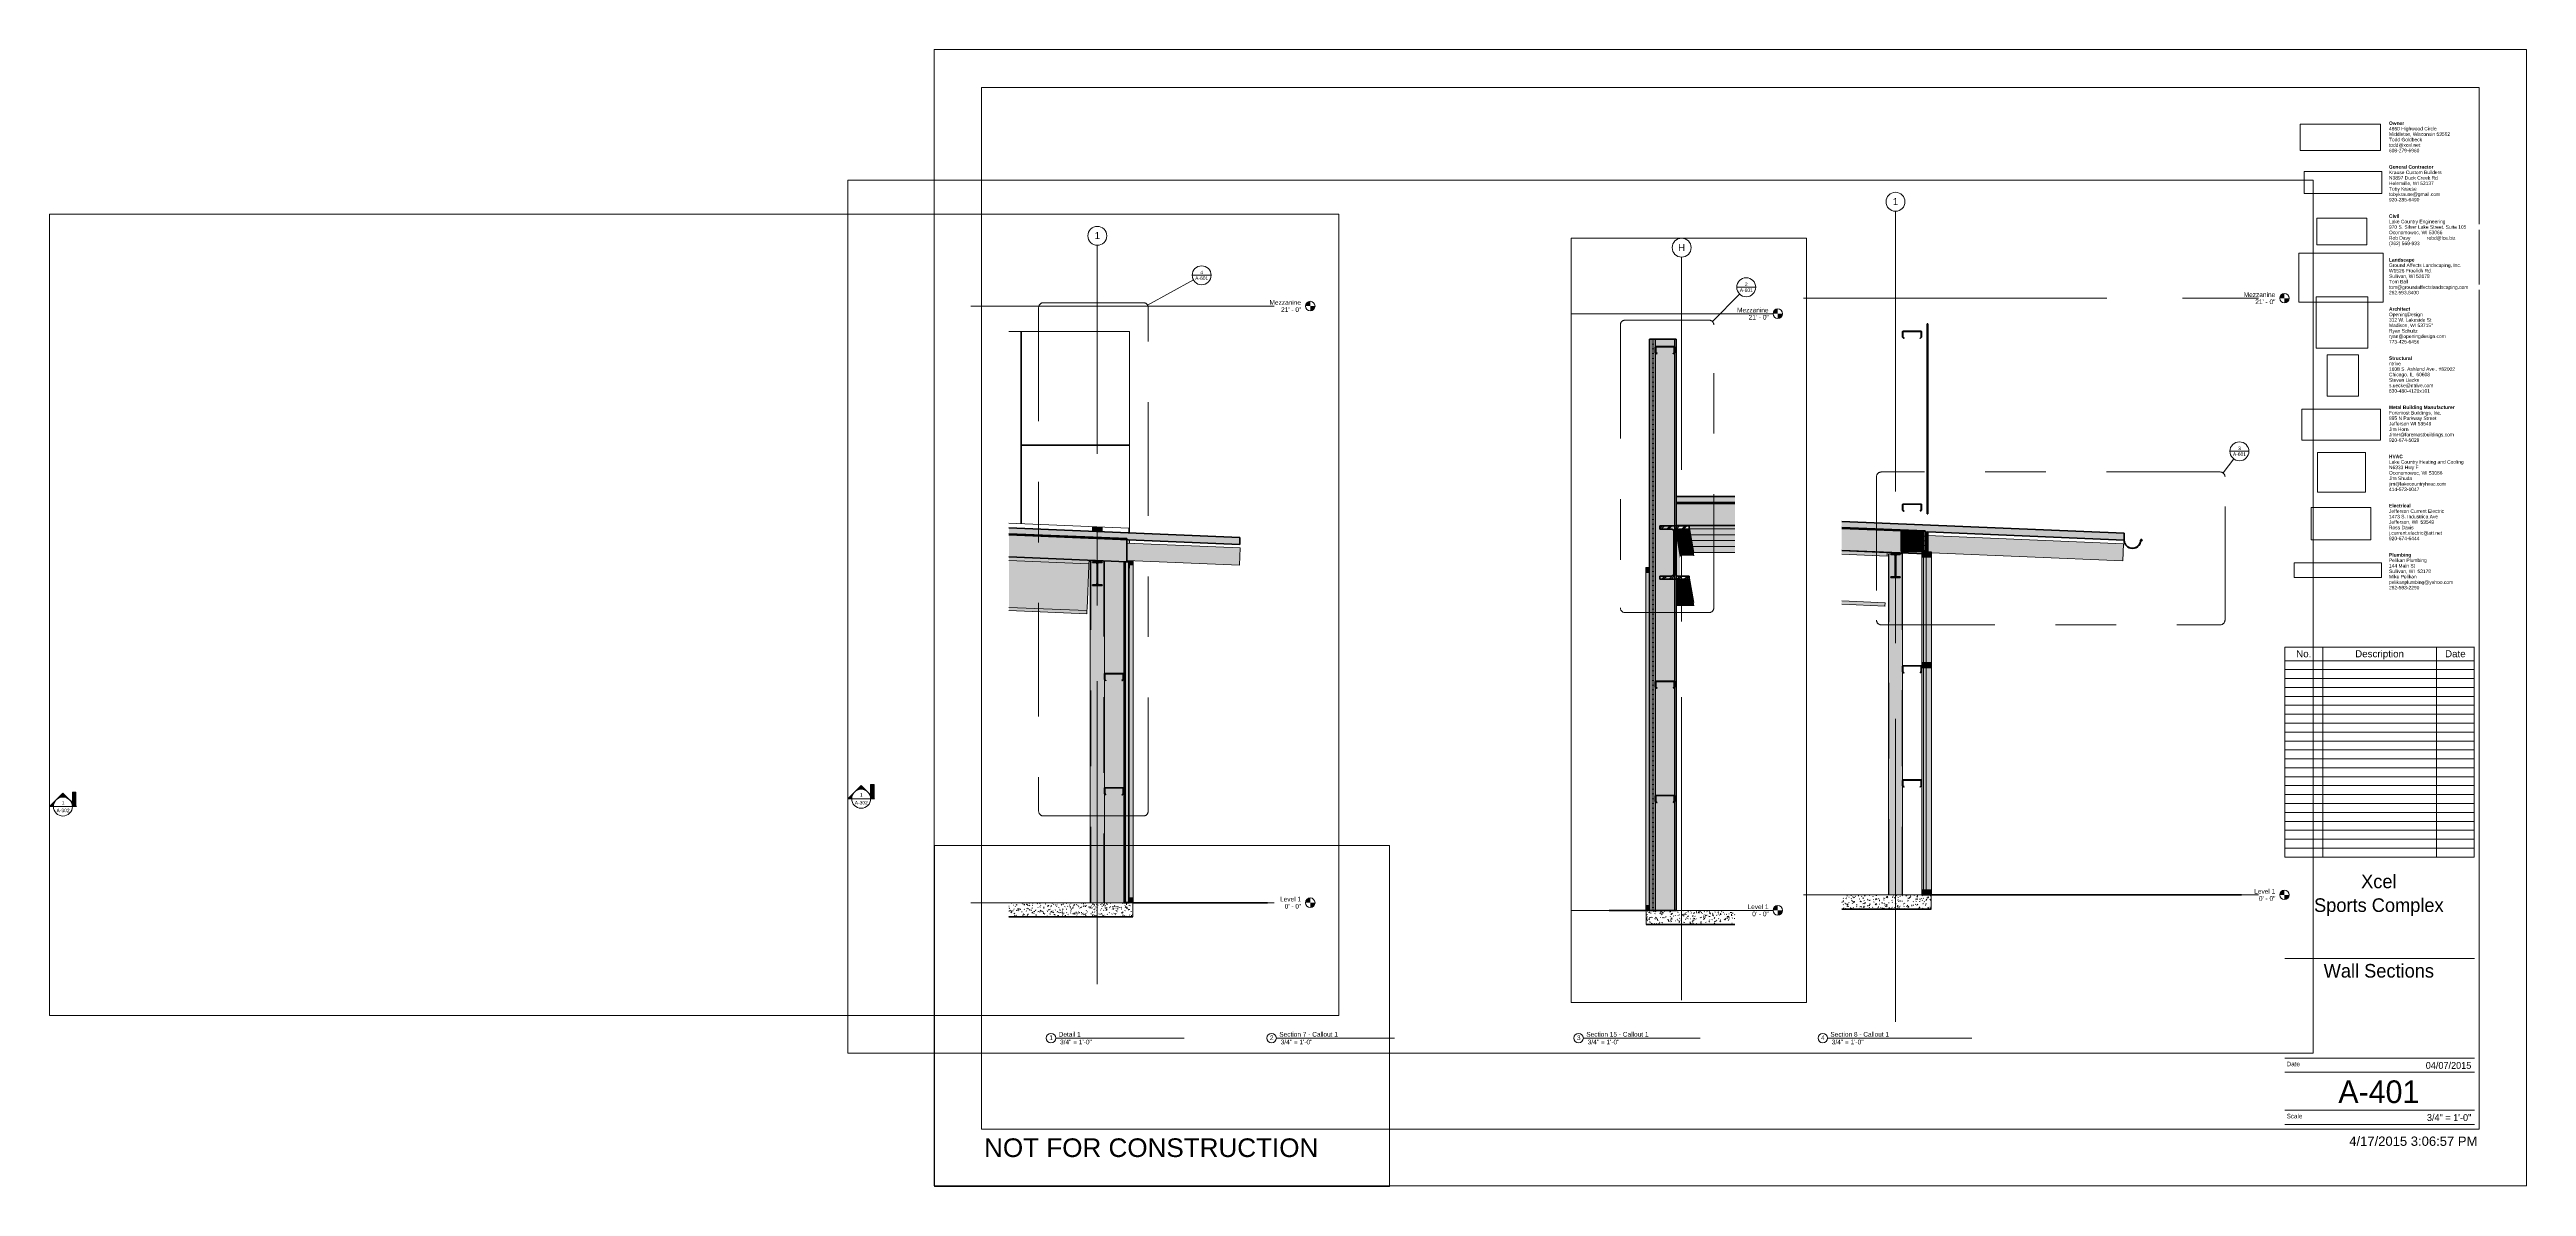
# Paper-space layout 'Layout1' of a CAD drawing. Header units: inches. Extents: x -23.3 to 42, y 0 to 30.
# The model-space entities are those that its viewports show. They can reach past a viewport. Long polylines and large blocks are cut down to what shows.
import ezdxf

# ---------------------------------------------------------------- set-up
doc = ezdxf.new("R2010")
doc.units = ezdxf.units.IN
doc.header["$MEASUREMENT"] = 0
for name, pattern in [('Dash Dot 3_16_', [0.3125, 0.1875, -0.0625, 0, -0.0625]), ('Grid Line 1_2_', [0.875, 0.5, -0.125, 0.125, -0.125]), ('Hidden 1_8_', [0.1875, 0.125, -0.0625])]:
    doc.linetypes.add(name, pattern=pattern)
for name, color, linetype, lineweight in [('A-ANNO-SYMB', 150, 'Continuous', 9), ('A-CLNG', 13, 'Continuous', 18), ('A-DETL-THIN', 151, 'Continuous', 9), ('A-FLOR-LEVL', 51, 'Continuous', 9), ('A-FLOR-OTLN', 90, 'Continuous', 9), ('A-GLAZ-CURT', 52, 'Continuous', 9), ('A-GLAZ-CWMG', 51, 'Continuous', 9), ('A-ROOF', 132, 'Continuous', 18), ('A-ROOF-MCUT', 132, 'Continuous', 70), ('A-WALL', 113, 'Continuous', 18), ('A-WALL-PATT', 111, 'Continuous', 70), ('C-BLDG-PADS', 91, 'Continuous', 9), ('C-TOPO', 7, 'Continuous', 9), ('G-ANNO-SCHD', 231, 'Continuous', 9), ('G-ANNO-SYMB', 111, 'Continuous', 9), ('G-ANNO-TTLB', 6, 'Continuous', 9), ('G-ANNO-TTLB-MEDM', 33, 'Continuous', 20), ('G-ANNO-TTLB-THIN', 151, 'Continuous', 9), ('L-SITE-WALL', 31, 'Continuous', 18), ('S-BEAM', 12, 'Continuous', 9), ('S-COLS', 52, 'Continuous', 9), ('S-GRID', 1, 'Continuous', 9), ('S-GRID-IDEN', 1, 'Continuous', 9)]:
    doc.layers.add(name, color=color, linetype=linetype, lineweight=lineweight)
doc.layers.add('G-ANNO-NPLT', color=191, linetype='Continuous', plot=False)
doc.styles.add('Arial', font='arial.ttf', dxfattribs={"height": 1.967066})
doc.styles.add('Arial_1', font='arial.ttf', dxfattribs={"height": 2.950599})
doc.styles.add('Arial_2', font='arial.ttf', dxfattribs={"height": 1.475299})
doc.styles.add('Arial_3', font='arial.ttf', dxfattribs={"height": 0.092206})
doc.styles.add('Arial_4', font='arial.ttf', dxfattribs={"height": 0.491766})
doc.styles.add('Arial_5', font='arial.ttf', dxfattribs={"height": 0.245883})
doc.styles.add('Arial_6', font='arial.ttf', dxfattribs={"height": 0.122942})
doc.styles.add('Arial_7', font='arial.ttf', dxfattribs={"height": 0.184412})
doc.styles.add('Century Gothic', font='GOTHIC.TTF', dxfattribs={"height": 0.119759})
doc.styles.add('Century Gothic_1', font='GOTHIC.TTF', dxfattribs={"height": 0.179639})
doc.styles.add('Century Gothic_2', font='GOTHIC.TTF', dxfattribs={"height": 0.598797})
doc.styles.add('Century Gothic_3', font='GOTHIC.TTF', dxfattribs={"height": 0.359278})
picture_1 = doc.add_image_def('image1.jpg', size_in_pixel=(477, 79))
picture_2 = doc.add_image_def('image2.png', size_in_pixel=(259, 141))
picture_3 = doc.add_image_def('image3.jpg', size_in_pixel=(150, 124))
picture_4 = doc.add_image_def('image4.jpg', size_in_pixel=(309, 122))
picture_5 = doc.add_image_def('image5.png', size_in_pixel=(302, 400))
picture_6 = doc.add_image_def('image6.jpg', size_in_pixel=(95, 51))
picture_7 = doc.add_image_def('image7.png', size_in_pixel=(388, 225))
picture_8 = doc.add_image_def('image8.jpg', size_in_pixel=(232, 76))
picture_9 = doc.add_image_def('image9.jpg', size_in_pixel=(900, 259))
picture_10 = doc.add_image_def('image10.jpg', size_in_pixel=(939, 939))
pattern_1 = [(45, (-21553.164, 101.134), (-1.583919, 1.583919), []), (45, (-21553.164, 103.534), (-1.583919, 1.583919), [])]
pattern_2 = [(45, (-71603.425, 71.503), (-1.58391919, 1.58391919), []), (45, (-71603.425, 73.903), (-1.58391919, 1.58391919), [])]
pattern_3 = [(45, (-68092.73, 101.715), (-1.58391919, 1.58391919), []), (45, (-68092.73, 104.115), (-1.58391919, 1.58391919), [])]

# ---------------------------------------------------------------- blocks, each defined once
blk = doc.blocks.new('E1 30 x 42 Horizontal - E1 30x42 Horizontal-11829-Wall Sections')
at = {"layer": 'G-ANNO-TTLB-MEDM'}
for p, q in [((1.24, 29.014), (1.24, 1.514)), ((40.74, 29.014), (1.24, 29.014)), ((40.74, 29.014), (40.74, 1.514)), ((40.615, 14.233), (35.615, 14.233)), ((35.615, 6.02), (40.615, 6.02)), ((1.24, 1.514), (40.74, 1.514)), ((40.615, 1.639), (35.615, 1.639))]:
    blk.add_line(p, q, dxfattribs=at)
at = {"layer": 'G-ANNO-TTLB-THIN'}
for p, q in [((-0.01, 30.014), (41.99, 30.014)), ((-0.01, 0.014), (-0.01, 30.014)), ((41.99, 0.014), (41.99, 30.014)), ((35.615, 3.389), (40.615, 3.389)), ((35.615, 3.014), (40.615, 3.014)), ((35.615, 2.014), (40.615, 2.014)), ((-0.01, 0.014), (41.99, 0.014))]:
    blk.add_line(p, q, dxfattribs=at)
at = {"layer": 'G-ANNO-TTLB', "insert": (1.307, 1.27), "char_height": 0.49177, "width": 10.47, "attachment_point": 1, "line_spacing_factor": 0.938532, "style": 'Arial_4'}
blk.add_mtext('NOT FOR CONSTRUCTION', dxfattribs=at)
at = {"layer": 'G-ANNO-TTLB'}
image = blk.add_image(picture_8, insert=(36.024, 27.349), size_in_units=(2.118, 0.694), dxfattribs=at)
image.dxf.flags = 7
image = blk.add_image(picture_9, insert=(36.126, 26.208), size_in_units=(2.048, 0.589), dxfattribs=at)
image.dxf.flags = 7
image = blk.add_image(picture_6, insert=(36.46, 24.855), size_in_units=(1.319, 0.708), dxfattribs=at)
image.dxf.flags = 7
image = blk.add_image(picture_7, insert=(35.988, 23.347), size_in_units=(2.218, 1.286), dxfattribs=at)
image.dxf.flags = 7
image = blk.add_image(picture_10, insert=(36.444, 22.127), size_in_units=(1.358, 1.358), dxfattribs=at)
image.dxf.flags = 7
image = blk.add_image(picture_5, insert=(36.733, 20.862), size_in_units=(0.825, 1.093), dxfattribs=at)
image.dxf.flags = 7
image = blk.add_image(picture_4, insert=(36.062, 19.699), size_in_units=(2.078, 0.821), dxfattribs=at)
image.dxf.flags = 7
image = blk.add_image(picture_3, insert=(36.474, 18.329), size_in_units=(1.268, 1.049), dxfattribs=at)
image.dxf.flags = 7
image = blk.add_image(picture_2, insert=(36.315, 17.069), size_in_units=(1.574, 0.857), dxfattribs=at)
image.dxf.flags = 7
image = blk.add_image(picture_1, insert=(35.866, 16.08), size_in_units=(2.303, 0.381), dxfattribs=at)
image.dxf.flags = 7
at = {"layer": 'G-ANNO-TTLB', "attachment_point": 1, "bg_fill": 3, "box_fill_scale": 1.25, "bg_fill_color": 0, "bg_fill_transparency": 0}
for s, insert, char_height, width, line_spacing_factor, style in [('\\fArial|b1|i0|c0|p34|;Owner', (38.363, 28.114), 0.09221, 0.44259, 0.938532, 'Arial_3'), ('Date', (35.665, 3.294), 0.1198, 0.4725, 0.984117, 'Century Gothic'), ('Scale', (35.665, 1.919), 0.1198, 0.5265, 0.984117, 'Century Gothic')]:
    blk.add_mtext(s, dxfattribs=dict(at, insert=insert, char_height=char_height, width=width, line_spacing_factor=line_spacing_factor, style=style))
at = {"layer": 'G-ANNO-TTLB', "insert": (38.363, 27.97), "char_height": 0.09221, "width": 1.47416, "attachment_point": 1, "line_spacing_factor": 0.938532, "style": 'Arial_3', "bg_fill": 3, "box_fill_scale": 1.25, "bg_fill_color": 0, "bg_fill_transparency": 0}
blk.add_mtext('4860 Highwood Circle', dxfattribs=at)
at = {"layer": 'G-ANNO-TTLB', "insert": (38.363, 27.826), "char_height": 0.09221, "width": 1.89633, "attachment_point": 1, "line_spacing_factor": 0.938532, "style": 'Arial_3', "bg_fill": 3, "box_fill_scale": 1.25, "bg_fill_color": 0, "bg_fill_transparency": 0}
blk.add_mtext('Middleton, Wisconsin 53562', dxfattribs=at)
at = {"layer": 'G-ANNO-TTLB', "insert": (38.363, 27.682), "char_height": 0.09221, "width": 1.02306, "attachment_point": 1, "line_spacing_factor": 0.938532, "style": 'Arial_3', "bg_fill": 3, "box_fill_scale": 1.25, "bg_fill_color": 0, "bg_fill_transparency": 0}
blk.add_mtext('Todd Goldbeck', dxfattribs=at)
at = {"layer": 'G-ANNO-TTLB', "insert": (38.363, 27.537), "char_height": 0.09221, "width": 0.96859, "attachment_point": 1, "line_spacing_factor": 0.938532, "style": 'Arial_3', "bg_fill": 3, "box_fill_scale": 1.25, "bg_fill_color": 0, "bg_fill_transparency": 0}
blk.add_mtext('todd@xcel.net', dxfattribs=at)
at = {"layer": 'G-ANNO-TTLB', "insert": (38.363, 27.393), "char_height": 0.09221, "width": 0.93625, "attachment_point": 1, "line_spacing_factor": 0.938532, "style": 'Arial_3', "bg_fill": 3, "box_fill_scale": 1.25, "bg_fill_color": 0, "bg_fill_transparency": 0}
blk.add_mtext('608-279-6960', dxfattribs=at)
at = {"layer": 'G-ANNO-TTLB', "insert": (38.363, 26.96), "char_height": 0.09221, "width": 1.28521, "attachment_point": 1, "line_spacing_factor": 0.938532, "style": 'Arial_3', "bg_fill": 3, "box_fill_scale": 1.25, "bg_fill_color": 0, "bg_fill_transparency": 0}
blk.add_mtext('\\fArial|b1|i0|c0|p34|;General Contractor', dxfattribs=at)
at = {"layer": 'G-ANNO-TTLB', "insert": (38.363, 26.816), "char_height": 0.09221, "width": 1.63077, "attachment_point": 1, "line_spacing_factor": 0.938532, "style": 'Arial_3', "bg_fill": 3, "box_fill_scale": 1.25, "bg_fill_color": 0, "bg_fill_transparency": 0}
blk.add_mtext('Krause Custom Builders', dxfattribs=at)
at = {"layer": 'G-ANNO-TTLB', "insert": (38.363, 26.672), "char_height": 0.09221, "width": 1.51161, "attachment_point": 1, "line_spacing_factor": 0.938532, "style": 'Arial_3', "bg_fill": 3, "box_fill_scale": 1.25, "bg_fill_color": 0, "bg_fill_transparency": 0}
blk.add_mtext('N3897 Duck Creek Rd', dxfattribs=at)
at = {"layer": 'G-ANNO-TTLB', "insert": (38.363, 26.528), "char_height": 0.09221, "width": 1.39416, "attachment_point": 1, "line_spacing_factor": 0.938532, "style": 'Arial_3', "bg_fill": 3, "box_fill_scale": 1.25, "bg_fill_color": 0, "bg_fill_transparency": 0}
blk.add_mtext('Helenville, WI 53137', dxfattribs=at)
at = {"layer": 'G-ANNO-TTLB', "insert": (38.363, 26.383), "char_height": 0.09221, "width": 0.85284, "attachment_point": 1, "line_spacing_factor": 0.938532, "style": 'Arial_3', "bg_fill": 3, "box_fill_scale": 1.25, "bg_fill_color": 0, "bg_fill_transparency": 0}
blk.add_mtext('Toby Krause', dxfattribs=at)
at = {"layer": 'G-ANNO-TTLB', "insert": (38.363, 26.239), "char_height": 0.09221, "width": 1.57971, "attachment_point": 1, "line_spacing_factor": 0.938532, "style": 'Arial_3', "bg_fill": 3, "box_fill_scale": 1.25, "bg_fill_color": 0, "bg_fill_transparency": 0}
blk.add_mtext('tobykrause@gmail.com', dxfattribs=at)
at = {"layer": 'G-ANNO-TTLB', "insert": (38.363, 26.095), "char_height": 0.09221, "width": 0.93625, "attachment_point": 1, "line_spacing_factor": 0.938532, "style": 'Arial_3', "bg_fill": 3, "box_fill_scale": 1.25, "bg_fill_color": 0, "bg_fill_transparency": 0}
blk.add_mtext('920-285-6490', dxfattribs=at)
at = {"layer": 'G-ANNO-TTLB', "insert": (38.363, 25.662), "char_height": 0.09221, "width": 0.28768, "attachment_point": 1, "line_spacing_factor": 0.938532, "style": 'Arial_3', "bg_fill": 3, "box_fill_scale": 1.25, "bg_fill_color": 0, "bg_fill_transparency": 0}
blk.add_mtext('\\fArial|b1|i0|c0|p34|;Civil', dxfattribs=at)
at = {"layer": 'G-ANNO-TTLB', "insert": (38.363, 25.518), "char_height": 0.09221, "width": 1.74142, "attachment_point": 1, "line_spacing_factor": 0.938532, "style": 'Arial_3', "bg_fill": 3, "box_fill_scale": 1.25, "bg_fill_color": 0, "bg_fill_transparency": 0}
blk.add_mtext('Lake Country Engineering', dxfattribs=at)
at = {"layer": 'G-ANNO-TTLB', "insert": (38.363, 25.374), "char_height": 0.09221, "width": 2.39509, "attachment_point": 1, "line_spacing_factor": 0.938532, "style": 'Arial_3', "bg_fill": 3, "box_fill_scale": 1.25, "bg_fill_color": 0, "bg_fill_transparency": 0}
blk.add_mtext('970 S. Silver Lake Street, Suite 105', dxfattribs=at)
at = {"layer": 'G-ANNO-TTLB', "insert": (38.363, 25.23), "char_height": 0.09221, "width": 1.65971, "attachment_point": 1, "line_spacing_factor": 0.938532, "style": 'Arial_3', "bg_fill": 3, "box_fill_scale": 1.25, "bg_fill_color": 0, "bg_fill_transparency": 0}
blk.add_mtext('Oconomowoc, WI 53066', dxfattribs=at)
at = {"layer": 'G-ANNO-TTLB', "insert": (38.363, 25.085), "char_height": 0.0922, "width": 0.66048, "attachment_point": 1, "line_spacing_factor": 0.938532, "style": 'Arial_3', "bg_fill": 3, "box_fill_scale": 1.25, "bg_fill_color": 0, "bg_fill_transparency": 0}
blk.add_mtext('Rob Davy', dxfattribs=at)
at = {"layer": 'G-ANNO-TTLB', "insert": (39.363, 25.085), "char_height": 0.09221, "width": 0.88178, "attachment_point": 1, "line_spacing_factor": 0.938532, "style": 'Arial_3', "bg_fill": 3, "box_fill_scale": 1.25, "bg_fill_color": 0, "bg_fill_transparency": 0}
blk.add_mtext('robd@lce.biz', dxfattribs=at)
at = {"layer": 'G-ANNO-TTLB', "insert": (38.363, 24.941), "char_height": 0.09221, "width": 0.94646, "attachment_point": 1, "line_spacing_factor": 0.938532, "style": 'Arial_3', "bg_fill": 3, "box_fill_scale": 1.25, "bg_fill_color": 0, "bg_fill_transparency": 0}
blk.add_mtext('(262) 569-933', dxfattribs=at)
at = {"layer": 'G-ANNO-TTLB', "insert": (38.363, 24.508), "char_height": 0.09221, "width": 0.73708, "attachment_point": 1, "line_spacing_factor": 0.938532, "style": 'Arial_3', "bg_fill": 3, "box_fill_scale": 1.25, "bg_fill_color": 0, "bg_fill_transparency": 0}
blk.add_mtext('\\fArial|b1|i0|c0|p34|;Landscape', dxfattribs=at)
at = {"layer": 'G-ANNO-TTLB', "insert": (38.363, 24.364), "char_height": 0.09221, "width": 2.24019, "attachment_point": 1, "line_spacing_factor": 0.938532, "style": 'Arial_3', "bg_fill": 3, "box_fill_scale": 1.25, "bg_fill_color": 0, "bg_fill_transparency": 0}
blk.add_mtext('Ground Affects Landscaping, Inc.', dxfattribs=at)
at = {"layer": 'G-ANNO-TTLB', "insert": (38.363, 24.22), "char_height": 0.09221, "width": 1.34309, "attachment_point": 1, "line_spacing_factor": 0.938532, "style": 'Arial_3', "bg_fill": 3, "box_fill_scale": 1.25, "bg_fill_color": 0, "bg_fill_transparency": 0}
blk.add_mtext('W1526 Froelich Rd.', dxfattribs=at)
at = {"layer": 'G-ANNO-TTLB', "insert": (38.363, 24.076), "char_height": 0.09221, "width": 1.26819, "attachment_point": 1, "line_spacing_factor": 0.938532, "style": 'Arial_3', "bg_fill": 3, "box_fill_scale": 1.25, "bg_fill_color": 0, "bg_fill_transparency": 0}
blk.add_mtext('Sullivan, WI 53178', dxfattribs=at)
at = {"layer": 'G-ANNO-TTLB', "insert": (38.363, 23.932), "char_height": 0.0922, "width": 0.59579, "attachment_point": 1, "line_spacing_factor": 0.938532, "style": 'Arial_3', "bg_fill": 3, "box_fill_scale": 1.25, "bg_fill_color": 0, "bg_fill_transparency": 0}
blk.add_mtext('Tom Ball', dxfattribs=at)
at = {"layer": 'G-ANNO-TTLB', "insert": (38.363, 23.787), "char_height": 0.09221, "width": 2.45808, "attachment_point": 1, "line_spacing_factor": 0.938532, "style": 'Arial_3', "bg_fill": 3, "box_fill_scale": 1.25, "bg_fill_color": 0, "bg_fill_transparency": 0}
blk.add_mtext('tom@groundaffectslandscaping.com', dxfattribs=at)
at = {"layer": 'G-ANNO-TTLB', "insert": (38.363, 23.643), "char_height": 0.09221, "width": 0.91923, "attachment_point": 1, "line_spacing_factor": 0.938532, "style": 'Arial_3', "bg_fill": 3, "box_fill_scale": 1.25, "bg_fill_color": 0, "bg_fill_transparency": 0}
blk.add_mtext('262.593.8400', dxfattribs=at)
at = {"layer": 'G-ANNO-TTLB', "insert": (38.363, 23.21), "char_height": 0.09221, "width": 0.59069, "attachment_point": 1, "line_spacing_factor": 0.938532, "style": 'Arial_3', "bg_fill": 3, "box_fill_scale": 1.25, "bg_fill_color": 0, "bg_fill_transparency": 0}
blk.add_mtext('\\fArial|b1|i0|c0|p34|;Architect', dxfattribs=at)
at = {"layer": 'G-ANNO-TTLB', "insert": (38.363, 23.066), "char_height": 0.09221, "width": 1.03838, "attachment_point": 1, "line_spacing_factor": 0.938532, "style": 'Arial_3', "bg_fill": 3, "box_fill_scale": 1.25, "bg_fill_color": 0, "bg_fill_transparency": 0}
blk.add_mtext('OpeningDesign', dxfattribs=at)
at = {"layer": 'G-ANNO-TTLB', "insert": (38.363, 22.922), "char_height": 0.09221, "width": 1.31926, "attachment_point": 1, "line_spacing_factor": 0.938532, "style": 'Arial_3', "bg_fill": 3, "box_fill_scale": 1.25, "bg_fill_color": 0, "bg_fill_transparency": 0}
blk.add_mtext('312 W. Lakeside St', dxfattribs=at)
at = {"layer": 'G-ANNO-TTLB', "insert": (38.363, 22.778), "char_height": 0.09221, "width": 1.36181, "attachment_point": 1, "line_spacing_factor": 0.938532, "style": 'Arial_3', "bg_fill": 3, "box_fill_scale": 1.25, "bg_fill_color": 0, "bg_fill_transparency": 0}
blk.add_mtext('Madison, WI 53715"', dxfattribs=at)
at = {"layer": 'G-ANNO-TTLB', "insert": (38.363, 22.633), "char_height": 0.09221, "width": 0.88518, "attachment_point": 1, "line_spacing_factor": 0.938532, "style": 'Arial_3', "bg_fill": 3, "box_fill_scale": 1.25, "bg_fill_color": 0, "bg_fill_transparency": 0}
blk.add_mtext('Ryan Schultz', dxfattribs=at)
at = {"layer": 'G-ANNO-TTLB', "insert": (38.363, 22.489), "char_height": 0.09221, "width": 1.75163, "attachment_point": 1, "line_spacing_factor": 0.938532, "style": 'Arial_3', "bg_fill": 3, "box_fill_scale": 1.25, "bg_fill_color": 0, "bg_fill_transparency": 0}
blk.add_mtext('ryan@openingdesign.com', dxfattribs=at)
at = {"layer": 'G-ANNO-TTLB', "insert": (38.363, 22.345), "char_height": 0.09221, "width": 0.93625, "attachment_point": 1, "line_spacing_factor": 0.938532, "style": 'Arial_3', "bg_fill": 3, "box_fill_scale": 1.25, "bg_fill_color": 0, "bg_fill_transparency": 0}
blk.add_mtext('773-425-6456', dxfattribs=at)
at = {"layer": 'G-ANNO-TTLB', "insert": (38.363, 21.912), "char_height": 0.09221, "width": 0.64856, "attachment_point": 1, "line_spacing_factor": 0.938532, "style": 'Arial_3', "bg_fill": 3, "box_fill_scale": 1.25, "bg_fill_color": 0, "bg_fill_transparency": 0}
blk.add_mtext('\\fArial|b1|i0|c0|p34|;Structural', dxfattribs=at)
at = {"layer": 'G-ANNO-TTLB', "insert": (38.363, 21.768), "char_height": 0.0922, "width": 0.37109, "attachment_point": 1, "line_spacing_factor": 0.938532, "style": 'Arial_3', "bg_fill": 3, "box_fill_scale": 1.25, "bg_fill_color": 0, "bg_fill_transparency": 0}
blk.add_mtext('ntrive', dxfattribs=at)
at = {"layer": 'G-ANNO-TTLB', "insert": (38.363, 21.624), "char_height": 0.09221, "width": 2.03762, "attachment_point": 1, "line_spacing_factor": 0.938532, "style": 'Arial_3', "bg_fill": 3, "box_fill_scale": 1.25, "bg_fill_color": 0, "bg_fill_transparency": 0}
blk.add_mtext('1608 S. Ashland Ave., #82002', dxfattribs=at)
at = {"layer": 'G-ANNO-TTLB', "insert": (38.363, 21.48), "char_height": 0.09221, "width": 1.26649, "attachment_point": 1, "line_spacing_factor": 0.938532, "style": 'Arial_3', "bg_fill": 3, "box_fill_scale": 1.25, "bg_fill_color": 0, "bg_fill_transparency": 0}
blk.add_mtext('Chicago, IL  60608', dxfattribs=at)
at = {"layer": 'G-ANNO-TTLB', "insert": (38.363, 21.335), "char_height": 0.09221, "width": 0.94135, "attachment_point": 1, "line_spacing_factor": 0.938532, "style": 'Arial_3', "bg_fill": 3, "box_fill_scale": 1.25, "bg_fill_color": 0, "bg_fill_transparency": 0}
blk.add_mtext('Steven Uecke', dxfattribs=at)
at = {"layer": 'G-ANNO-TTLB', "insert": (38.363, 21.191), "char_height": 0.09221, "width": 1.37543, "attachment_point": 1, "line_spacing_factor": 0.938532, "style": 'Arial_3', "bg_fill": 3, "box_fill_scale": 1.25, "bg_fill_color": 0, "bg_fill_transparency": 0}
blk.add_mtext('s.uecke@ntrive.com', dxfattribs=at)
at = {"layer": 'G-ANNO-TTLB', "insert": (38.363, 21.047), "char_height": 0.09221, "width": 1.26308, "attachment_point": 1, "line_spacing_factor": 0.938532, "style": 'Arial_3', "bg_fill": 3, "box_fill_scale": 1.25, "bg_fill_color": 0, "bg_fill_transparency": 0}
blk.add_mtext('630-480-4120x101', dxfattribs=at)
at = {"layer": 'G-ANNO-TTLB', "insert": (38.363, 20.614), "char_height": 0.09221, "width": 1.8793, "attachment_point": 1, "line_spacing_factor": 0.938532, "style": 'Arial_3', "bg_fill": 3, "box_fill_scale": 1.25, "bg_fill_color": 0, "bg_fill_transparency": 0}
blk.add_mtext('\\fArial|b1|i0|c0|p34|;Metal Building Manufacturer', dxfattribs=at)
at = {"layer": 'G-ANNO-TTLB', "insert": (38.363, 20.47), "char_height": 0.09221, "width": 1.62396, "attachment_point": 1, "line_spacing_factor": 0.938532, "style": 'Arial_3', "bg_fill": 3, "box_fill_scale": 1.25, "bg_fill_color": 0, "bg_fill_transparency": 0}
blk.add_mtext('Foremost Buildings, Inc.', dxfattribs=at)
at = {"layer": 'G-ANNO-TTLB', "insert": (38.363, 20.326), "char_height": 0.09221, "width": 1.46565, "attachment_point": 1, "line_spacing_factor": 0.938532, "style": 'Arial_3', "bg_fill": 3, "box_fill_scale": 1.25, "bg_fill_color": 0, "bg_fill_transparency": 0}
blk.add_mtext('895 N Parkway Street', dxfattribs=at)
at = {"layer": 'G-ANNO-TTLB', "insert": (38.363, 20.182), "char_height": 0.09221, "width": 1.32266, "attachment_point": 1, "line_spacing_factor": 0.938532, "style": 'Arial_3', "bg_fill": 3, "box_fill_scale": 1.25, "bg_fill_color": 0, "bg_fill_transparency": 0}
blk.add_mtext('Jefferson WI 53549', dxfattribs=at)
at = {"layer": 'G-ANNO-TTLB', "insert": (38.363, 20.037), "char_height": 0.0922, "width": 0.60601, "attachment_point": 1, "line_spacing_factor": 0.938532, "style": 'Arial_3', "bg_fill": 3, "box_fill_scale": 1.25, "bg_fill_color": 0, "bg_fill_transparency": 0}
blk.add_mtext('Jim Horn', dxfattribs=at)
at = {"layer": 'G-ANNO-TTLB', "insert": (38.363, 19.893), "char_height": 0.09221, "width": 2.01378, "attachment_point": 1, "line_spacing_factor": 0.938532, "style": 'Arial_3', "bg_fill": 3, "box_fill_scale": 1.25, "bg_fill_color": 0, "bg_fill_transparency": 0}
blk.add_mtext('JimH@foremostbuildings.com', dxfattribs=at)
at = {"layer": 'G-ANNO-TTLB', "insert": (38.363, 19.749), "char_height": 0.09221, "width": 0.93625, "attachment_point": 1, "line_spacing_factor": 0.938532, "style": 'Arial_3', "bg_fill": 3, "box_fill_scale": 1.25, "bg_fill_color": 0, "bg_fill_transparency": 0}
blk.add_mtext('920-674-5028', dxfattribs=at)
at = {"layer": 'G-ANNO-TTLB', "insert": (38.363, 19.316), "char_height": 0.09221, "width": 0.41876, "attachment_point": 1, "line_spacing_factor": 0.938532, "style": 'Arial_3', "bg_fill": 3, "box_fill_scale": 1.25, "bg_fill_color": 0, "bg_fill_transparency": 0}
blk.add_mtext('\\fArial|b1|i0|c0|p34|;HVAC', dxfattribs=at)
at = {"layer": 'G-ANNO-TTLB', "insert": (38.363, 19.172), "char_height": 0.09221, "width": 2.30317, "attachment_point": 1, "line_spacing_factor": 0.938532, "style": 'Arial_3', "bg_fill": 3, "box_fill_scale": 1.25, "bg_fill_color": 0, "bg_fill_transparency": 0}
blk.add_mtext('Lake Country Heating and Cooling', dxfattribs=at)
at = {"layer": 'G-ANNO-TTLB', "insert": (38.363, 19.028), "char_height": 0.09221, "width": 0.90901, "attachment_point": 1, "line_spacing_factor": 0.938532, "style": 'Arial_3', "bg_fill": 3, "box_fill_scale": 1.25, "bg_fill_color": 0, "bg_fill_transparency": 0}
blk.add_mtext('N6333 Hwy F', dxfattribs=at)
at = {"layer": 'G-ANNO-TTLB', "insert": (38.363, 18.883), "char_height": 0.09221, "width": 1.65971, "attachment_point": 1, "line_spacing_factor": 0.938532, "style": 'Arial_3', "bg_fill": 3, "box_fill_scale": 1.25, "bg_fill_color": 0, "bg_fill_transparency": 0}
blk.add_mtext('Oconomowoc, WI 53066', dxfattribs=at)
at = {"layer": 'G-ANNO-TTLB', "insert": (38.363, 18.739), "char_height": 0.0922, "width": 0.71325, "attachment_point": 1, "line_spacing_factor": 0.938532, "style": 'Arial_3', "bg_fill": 3, "box_fill_scale": 1.25, "bg_fill_color": 0, "bg_fill_transparency": 0}
blk.add_mtext('Jim Shuda', dxfattribs=at)
at = {"layer": 'G-ANNO-TTLB', "insert": (38.363, 18.595), "char_height": 0.09221, "width": 1.76695, "attachment_point": 1, "line_spacing_factor": 0.938532, "style": 'Arial_3', "bg_fill": 3, "box_fill_scale": 1.25, "bg_fill_color": 0, "bg_fill_transparency": 0}
blk.add_mtext('jim@lakecountryhvac.com', dxfattribs=at)
at = {"layer": 'G-ANNO-TTLB', "insert": (38.363, 18.451), "char_height": 0.09221, "width": 0.93625, "attachment_point": 1, "line_spacing_factor": 0.938532, "style": 'Arial_3', "bg_fill": 3, "box_fill_scale": 1.25, "bg_fill_color": 0, "bg_fill_transparency": 0}
blk.add_mtext('414-573-1047', dxfattribs=at)
at = {"layer": 'G-ANNO-TTLB', "insert": (38.363, 18.018), "char_height": 0.09221, "width": 0.61622, "attachment_point": 1, "line_spacing_factor": 0.938532, "style": 'Arial_3', "bg_fill": 3, "box_fill_scale": 1.25, "bg_fill_color": 0, "bg_fill_transparency": 0}
blk.add_mtext('\\fArial|b1|i0|c0|p34|;Electrical', dxfattribs=at)
at = {"layer": 'G-ANNO-TTLB', "insert": (38.363, 17.874), "char_height": 0.09221, "width": 1.71418, "attachment_point": 1, "line_spacing_factor": 0.938532, "style": 'Arial_3', "bg_fill": 3, "box_fill_scale": 1.25, "bg_fill_color": 0, "bg_fill_transparency": 0}
blk.add_mtext('Jefferson Current Electric', dxfattribs=at)
at = {"layer": 'G-ANNO-TTLB', "insert": (38.363, 17.73), "char_height": 0.09221, "width": 1.52183, "attachment_point": 1, "line_spacing_factor": 0.938532, "style": 'Arial_3', "bg_fill": 3, "box_fill_scale": 1.25, "bg_fill_color": 0, "bg_fill_transparency": 0}
blk.add_mtext('1473 S. Industrica Ave', dxfattribs=at)
at = {"layer": 'G-ANNO-TTLB', "insert": (38.363, 17.585), "char_height": 0.09221, "width": 1.40778, "attachment_point": 1, "line_spacing_factor": 0.938532, "style": 'Arial_3', "bg_fill": 3, "box_fill_scale": 1.25, "bg_fill_color": 0, "bg_fill_transparency": 0}
blk.add_mtext('Jefferson, WI  53549', dxfattribs=at)
at = {"layer": 'G-ANNO-TTLB', "insert": (38.363, 17.441), "char_height": 0.0922, "width": 0.76772, "attachment_point": 1, "line_spacing_factor": 0.938532, "style": 'Arial_3', "bg_fill": 3, "box_fill_scale": 1.25, "bg_fill_color": 0, "bg_fill_transparency": 0}
blk.add_mtext('Ross Davis', dxfattribs=at)
at = {"layer": 'G-ANNO-TTLB', "insert": (38.363, 17.297), "char_height": 0.09221, "width": 1.64609, "attachment_point": 1, "line_spacing_factor": 0.938532, "style": 'Arial_3', "bg_fill": 3, "box_fill_scale": 1.25, "bg_fill_color": 0, "bg_fill_transparency": 0}
blk.add_mtext('j.current.electric@att.net', dxfattribs=at)
at = {"layer": 'G-ANNO-TTLB', "insert": (38.363, 17.153), "char_height": 0.09221, "width": 0.93625, "attachment_point": 1, "line_spacing_factor": 0.938532, "style": 'Arial_3', "bg_fill": 3, "box_fill_scale": 1.25, "bg_fill_color": 0, "bg_fill_transparency": 0}
blk.add_mtext('920-674-6444', dxfattribs=at)
at = {"layer": 'G-ANNO-TTLB', "insert": (38.363, 16.72), "char_height": 0.09221, "width": 0.62814, "attachment_point": 1, "line_spacing_factor": 0.938532, "style": 'Arial_3', "bg_fill": 3, "box_fill_scale": 1.25, "bg_fill_color": 0, "bg_fill_transparency": 0}
blk.add_mtext('\\fArial|b1|i0|c0|p34|;Plumbing', dxfattribs=at)
at = {"layer": 'G-ANNO-TTLB', "insert": (38.363, 16.576), "char_height": 0.09221, "width": 1.16605, "attachment_point": 1, "line_spacing_factor": 0.938532, "style": 'Arial_3', "bg_fill": 3, "box_fill_scale": 1.25, "bg_fill_color": 0, "bg_fill_transparency": 0}
blk.add_mtext('Pelikan Plumbing', dxfattribs=at)
at = {"layer": 'G-ANNO-TTLB', "insert": (38.363, 16.432), "char_height": 0.09221, "width": 0.80347, "attachment_point": 1, "line_spacing_factor": 0.938532, "style": 'Arial_3', "bg_fill": 3, "box_fill_scale": 1.25, "bg_fill_color": 0, "bg_fill_transparency": 0}
blk.add_mtext('144 Main St', dxfattribs=at)
at = {"layer": 'G-ANNO-TTLB', "insert": (38.363, 16.287), "char_height": 0.09221, "width": 1.31075, "attachment_point": 1, "line_spacing_factor": 0.938532, "style": 'Arial_3', "bg_fill": 3, "box_fill_scale": 1.25, "bg_fill_color": 0, "bg_fill_transparency": 0}
blk.add_mtext('Sullivan, WI  53178', dxfattribs=at)
at = {"layer": 'G-ANNO-TTLB', "insert": (38.363, 16.143), "char_height": 0.09221, "width": 0.85624, "attachment_point": 1, "line_spacing_factor": 0.938532, "style": 'Arial_3', "bg_fill": 3, "box_fill_scale": 1.25, "bg_fill_color": 0, "bg_fill_transparency": 0}
blk.add_mtext('Mike Pelikan', dxfattribs=at)
at = {"layer": 'G-ANNO-TTLB', "insert": (38.363, 15.999), "char_height": 0.09221, "width": 1.97804, "attachment_point": 1, "line_spacing_factor": 0.938532, "style": 'Arial_3', "bg_fill": 3, "box_fill_scale": 1.25, "bg_fill_color": 0, "bg_fill_transparency": 0}
blk.add_mtext('pelikanplumbing@yahoo.com', dxfattribs=at)
at = {"layer": 'G-ANNO-TTLB', "insert": (38.363, 15.855), "char_height": 0.09221, "width": 0.93625, "attachment_point": 1, "line_spacing_factor": 0.938532, "style": 'Arial_3', "bg_fill": 3, "box_fill_scale": 1.25, "bg_fill_color": 0, "bg_fill_transparency": 0}
blk.add_mtext('262-593-2290', dxfattribs=at)
blk = doc.blocks.new('Viewport - View Title-1830-Wall Sections')
at = {"layer": 'G-ANNO-TTLB'}
for start, end in [(0, 180), (180, 360)]:
    blk.add_arc((-0.125, 0), 0.125, start, end, dxfattribs=at)
blk = doc.blocks.new('Girt_C - 8_D-948186-Section 15 - Callout 1')
at = {"layer": 'S-BEAM'}
h = blk.add_hatch(dxfattribs=at)
h.set_pattern_fill('FP_8', color=256, style=0, pattern_type=2)
h.set_pattern_definition(pattern_1)
h.paths.add_polyline_path([(-22787.877, 45.518), (-22787.303, 46), (-22787.303, 48.367), (-22787.358, 48.5), (-22787.49, 48.555), (-22795.115, 48.555), (-22795.248, 48.5), (-22795.303, 48.367), (-22795.303, 46), (-22794.728, 45.518), (-22794.658, 45.602), (-22795.193, 46.051), (-22795.193, 48.371), (-22795.169, 48.424), (-22795.115, 48.445), (-22787.49, 48.445), (-22787.436, 48.423), (-22787.412, 48.37), (-22787.412, 46.051), (-22787.948, 45.602)], flags=0)
at = {"layer": 'S-BEAM', "lineweight": 50}
for p, q in [((-22795.303, 48.367), (-22795.303, 46)), ((-22795.193, 46.051), (-22795.193, 48.371)), ((-22787.49, 48.555), (-22795.115, 48.555)), ((-22795.115, 48.445), (-22787.49, 48.445)), ((-22787.412, 48.37), (-22787.412, 46.051)), ((-22787.303, 46), (-22787.303, 48.367)), ((-22795.303, 46), (-22794.728, 45.518)), ((-22794.658, 45.602), (-22795.193, 46.051)), ((-22794.728, 45.518), (-22794.658, 45.602)), ((-22787.412, 46.051), (-22787.948, 45.602)), ((-22787.948, 45.602), (-22787.877, 45.518)), ((-22787.877, 45.518), (-22787.303, 46))]:
    blk.add_line(p, q, dxfattribs=at)
for centre, radius, start, end in [((-22795.115, 48.367), 0.188, 90, 180), ((-22795.115, 48.367), 0.0782, 90, 176.95764), ((-22787.49, 48.367), 0.188, 0, 90), ((-22787.49, 48.367), 0.0782, 2.12272, 90)]:
    blk.add_arc(centre, radius, start, end, dxfattribs=at)
blk = doc.blocks.new('Girt_C - 8_D-773999-Section 15 - Callout 1')
at = {"layer": 'S-BEAM'}
h = blk.add_hatch(dxfattribs=at)
h.set_pattern_fill('FP_8', color=256, style=0, pattern_type=2)
h.set_pattern_definition(pattern_1)
h.paths.add_polyline_path([(-22794.728, 93.768), (-22794.658, 93.852), (-22795.193, 94.301), (-22795.193, 96.621), (-22795.169, 96.674), (-22795.115, 96.695), (-22787.49, 96.695), (-22787.436, 96.673), (-22787.412, 96.62), (-22787.412, 94.301), (-22787.948, 93.852), (-22787.877, 93.768), (-22787.303, 94.25), (-22787.303, 96.617), (-22787.358, 96.75), (-22787.49, 96.805), (-22795.115, 96.805), (-22795.248, 96.75), (-22795.303, 96.617), (-22795.303, 94.25)], flags=0)
at = {"layer": 'S-BEAM', "lineweight": 50}
for p, q in [((-22787.49, 96.805), (-22795.115, 96.805)), ((-22795.115, 96.695), (-22787.49, 96.695)), ((-22795.303, 96.617), (-22795.303, 94.25)), ((-22795.193, 94.301), (-22795.193, 96.621)), ((-22787.412, 96.62), (-22787.412, 94.301)), ((-22787.303, 94.25), (-22787.303, 96.617)), ((-22795.303, 94.25), (-22794.728, 93.768)), ((-22794.658, 93.852), (-22795.193, 94.301)), ((-22787.412, 94.301), (-22787.948, 93.852)), ((-22787.877, 93.768), (-22787.303, 94.25)), ((-22794.728, 93.768), (-22794.658, 93.852)), ((-22787.948, 93.852), (-22787.877, 93.768))]:
    blk.add_line(p, q, dxfattribs=at)
for centre, radius, start, end in [((-22795.115, 96.617), 0.188, 90, 180), ((-22795.115, 96.617), 0.0782, 90, 176.95764), ((-22787.49, 96.617), 0.188, 0, 90), ((-22787.49, 96.617), 0.0782, 2.12272, 90)]:
    blk.add_arc(centre, radius, start, end, dxfattribs=at)
blk = doc.blocks.new('W-Wide Flange - W21X166-948457-Section 15 - Callout 1')
at = {"layer": 'S-BEAM'}
h = blk.add_hatch(dxfattribs=at)
h.set_pattern_fill('FP_8', color=256, style=0, pattern_type=2)
h.set_pattern_definition(pattern_1)
h.paths.add_polyline_path([(-22793.484, 139.846), (-22781.084, 139.846), (-22781.085, 141.208), (-22786.02, 141.208), (-22786.218, 141.23), (-22786.406, 141.296), (-22786.575, 141.402), (-22786.716, 141.543), (-22786.822, 141.712), (-22786.888, 141.9), (-22786.91, 142.098), (-22786.915, 160.114), (-22786.893, 160.312), (-22786.827, 160.501), (-22786.721, 160.669), (-22786.58, 160.81), (-22786.412, 160.917), (-22786.223, 160.982), (-22786.025, 161.005), (-22781.09, 161.005), (-22781.091, 162.366), (-22793.491, 162.366), (-22793.491, 161.005), (-22788.555, 161.005), (-22788.343, 160.977), (-22788.169, 160.917), (-22788, 160.81), (-22787.859, 160.669), (-22787.753, 160.501), (-22787.688, 160.312), (-22787.665, 160.114), (-22787.66, 142.098), (-22787.682, 141.9), (-22787.748, 141.712), (-22787.854, 141.543), (-22787.995, 141.402), (-22788.164, 141.296), (-22788.352, 141.23), (-22788.55, 141.208), (-22793.485, 141.208)], flags=0)
for points in [[(-22779.224, 149.748), (-22779.224, 151.109), (-22781.091, 162.366), (-22781.09, 161.005), (-22779.251, 149.914)], [(-22779.218, 128.589), (-22779.218, 129.95), (-22781.085, 141.208), (-22781.084, 139.846), (-22780.541, 136.568)]]:
    blk.add_hatch(color=256, dxfattribs=at).paths.add_polyline_path(points, flags=0)
h = blk.add_hatch(color=256, dxfattribs=at)
edge = h.paths.add_edge_path(flags=0)
edge.add_line((-22785.041, 148.922), (-22785.021, 149.075))
edge.add_line((-22785.021, 149.075), (-22784.997, 149.145))
edge.add_line((-22784.997, 149.145), (-22784.985, 149.176))
edge.add_line((-22784.985, 149.176), (-22784.891, 149.357))
edge.add_line((-22784.891, 149.357), (-22784.813, 149.459))
edge.add_line((-22784.813, 149.459), (-22784.761, 149.511))
edge.add_line((-22784.761, 149.511), (-22784.582, 149.64))
edge.add_line((-22784.582, 149.64), (-22784.415, 149.706))
edge.add_line((-22784.415, 149.706), (-22784.159, 149.748))
edge.add_line((-22784.159, 149.748), (-22786.025, 161.005))
edge.add_line((-22786.025, 161.005), (-22786.223, 160.982))
edge.add_line((-22786.223, 160.982), (-22786.412, 160.917))
edge.add_line((-22786.412, 160.917), (-22786.58, 160.81))
edge.add_line((-22786.58, 160.81), (-22786.678, 160.713))
edge.add_line((-22786.678, 160.713), (-22786.678, 158.683))
edge.add_line((-22786.678, 158.683), (-22785.061, 148.93))
edge.add_line((-22785.061, 148.93), (-22785.049, 148.857))
h = blk.add_hatch(color=256, dxfattribs=at)
edge = h.paths.add_edge_path(flags=0)
edge.add_line((-22780.947, 149.748), (-22779.224, 149.748))
edge.add_line((-22779.224, 149.748), (-22781.09, 161.005))
edge.add_line((-22781.09, 161.005), (-22786.025, 161.005))
edge.add_line((-22786.025, 161.005), (-22784.159, 149.748))
h = blk.add_hatch(color=256, dxfattribs=at)
edge = h.paths.add_edge_path(flags=0)
edge.add_line((-22785.049, 148.857), (-22786.678, 158.683))
edge.add_line((-22786.678, 158.683), (-22786.678, 141.505))
edge.add_line((-22786.678, 141.505), (-22786.575, 141.402))
edge.add_line((-22786.575, 141.402), (-22786.406, 141.296))
edge.add_line((-22786.406, 141.296), (-22786.216, 141.23))
edge.add_line((-22786.216, 141.23), (-22786.02, 141.208))
edge.add_line((-22786.02, 141.208), (-22785.047, 141.208))
h = blk.add_hatch(color=256, dxfattribs=at)
edge = h.paths.add_edge_path(flags=0)
edge.add_line((-22782.854, 128.589), (-22779.218, 128.589))
edge.add_line((-22779.218, 128.589), (-22781.084, 139.846))
edge.add_line((-22781.084, 139.846), (-22786.678, 139.846))
edge.add_line((-22786.678, 139.846), (-22786.678, 129.278))
edge.add_line((-22786.678, 129.278), (-22786.678, 128.589))
at = {"layer": 'S-BEAM', "lineweight": 50}
for p, q in [((-22781.091, 162.366), (-22793.491, 162.366)), ((-22793.491, 162.366), (-22793.491, 161.005)), ((-22781.09, 161.005), (-22781.091, 162.366)), ((-22793.491, 161.005), (-22788.555, 161.005)), ((-22786.025, 161.005), (-22781.09, 161.005)), ((-22787.665, 160.114), (-22787.66, 142.098)), ((-22786.91, 142.098), (-22786.915, 160.114)), ((-22788.55, 141.208), (-22793.485, 141.208)), ((-22793.485, 141.208), (-22793.484, 139.846)), ((-22781.085, 141.208), (-22786.02, 141.208)), ((-22781.084, 139.846), (-22781.085, 141.208)), ((-22793.484, 139.846), (-22781.084, 139.846))]:
    blk.add_line(p, q, dxfattribs=at)
at = {"layer": 'S-BEAM'}
for p, q in [((-22779.224, 151.109), (-22781.091, 162.366)), ((-22779.224, 149.748), (-22781.09, 161.005)), ((-22781.085, 141.208), (-22779.218, 129.95)), ((-22779.218, 128.589), (-22781.084, 139.846))]:
    blk.add_line(p, q, dxfattribs=at)
at = {"layer": 'S-BEAM', "lineweight": 50, "flags": 128}
for points in [[(-22788.555, 161.005), (-22788.357, 160.982), (-22788.169, 160.917), (-22788, 160.81), (-22787.859, 160.669), (-22787.753, 160.501), (-22787.688, 160.312), (-22787.665, 160.114)], [(-22786.915, 160.114), (-22786.893, 160.312), (-22786.827, 160.501), (-22786.721, 160.669), (-22786.58, 160.81), (-22786.412, 160.917), (-22786.223, 160.982), (-22786.025, 161.005)], [(-22787.66, 142.098), (-22787.682, 141.9), (-22787.748, 141.712), (-22787.854, 141.543), (-22787.995, 141.402), (-22788.164, 141.296), (-22788.352, 141.23), (-22788.55, 141.208)], [(-22786.02, 141.208), (-22786.218, 141.23), (-22786.406, 141.296), (-22786.575, 141.402), (-22786.716, 141.543), (-22786.822, 141.712), (-22786.888, 141.9), (-22786.91, 142.098)]]:
    blk.add_lwpolyline(points, dxfattribs=at)
blk = doc.blocks.new('Rectangular Mullion - Rectangular Mullion 1-769363-Section 15 - Callout 1')
at = {"layer": 'A-GLAZ-CWMG'}
blk.add_hatch(color=256, dxfattribs=at).paths.add_polyline_path([(-22799.428, 142.75), (-22797.928, 142.75), (-22797.928, 144.75), (-22799.428, 144.75)], flags=0)
for p, q in [((-22797.928, 144.75), (-22799.428, 144.75)), ((-22799.428, 144.75), (-22799.428, 142.75)), ((-22799.428, 142.75), (-22797.928, 142.75))]:
    blk.add_line(p, q, dxfattribs=at)
blk = doc.blocks.new('Rectangular Mullion - Rectangular Mullion 1-769360-Section 15 - Callout 1')
at = {"layer": 'A-GLAZ-CWMG'}
blk.add_hatch(color=256, dxfattribs=at).paths.add_polyline_path([(-22799.303, 0), (-22797.928, 0), (-22797.928, 2), (-22799.428, 2), (-22799.428, 0)], flags=0)
for p, q in [((-22797.928, 2), (-22799.428, 2)), ((-22799.428, 2), (-22799.428, 0))]:
    blk.add_line(p, q, dxfattribs=at)
blk = doc.blocks.new('Rectangular Mullion - Rectangular Mullion 1-827438-Section 15 - Callout 1')
at = {"layer": 'A-GLAZ-CWMG'}
blk.add_hatch(color=256, dxfattribs=at).paths.add_polyline_path([(-22799.428, 97), (-22797.928, 97), (-22797.928, 142.75), (-22799.428, 142.75), (-22799.428, 118.967)], flags=0)
for p, q in [((-22799.428, 142.75), (-22797.928, 142.75)), ((-22799.428, 97), (-22799.428, 142.75))]:
    blk.add_line(p, q, dxfattribs=at)
blk = doc.blocks.new('Rectangular Mullion - Rectangular Mullion 1-827439-Section 15 - Callout 1')
at = {"layer": 'A-GLAZ-CWMG'}
blk.add_hatch(color=256, dxfattribs=at).paths.add_polyline_path([(-22799.428, 2), (-22797.928, 2), (-22797.928, 97), (-22799.428, 97), (-22799.428, 48.563)], flags=0)
for p, q in [((-22799.428, 2), (-22799.428, 97)), ((-22797.928, 2), (-22799.428, 2))]:
    blk.add_line(p, q, dxfattribs=at)
blk = doc.blocks.new('Girt_C - 8_D-943834-Section 15 - Callout 1')
at = {"layer": 'S-BEAM'}
h = blk.add_hatch(dxfattribs=at)
h.set_pattern_fill('FP_8', color=256, style=0, pattern_type=2)
h.set_pattern_definition(pattern_1)
h.paths.add_polyline_path([(-22787.877, 235.036), (-22787.303, 235.518), (-22787.303, 237.885), (-22787.358, 238.018), (-22787.49, 238.073), (-22795.115, 238.073), (-22795.248, 238.018), (-22795.303, 237.885), (-22795.303, 235.518), (-22794.728, 235.036), (-22794.658, 235.12), (-22795.193, 235.569), (-22795.193, 237.888), (-22795.17, 237.941), (-22795.115, 237.963), (-22787.49, 237.963), (-22787.436, 237.942), (-22787.412, 237.889), (-22787.412, 235.569), (-22787.948, 235.12)], flags=0)
at = {"layer": 'S-BEAM', "lineweight": 50}
for p, q in [((-22795.303, 237.885), (-22795.303, 235.518)), ((-22795.193, 235.569), (-22795.193, 237.888)), ((-22787.49, 238.073), (-22795.115, 238.073)), ((-22795.115, 237.963), (-22787.49, 237.963)), ((-22787.412, 237.889), (-22787.412, 235.569)), ((-22787.303, 235.518), (-22787.303, 237.885)), ((-22795.303, 235.518), (-22794.728, 235.036)), ((-22794.658, 235.12), (-22795.193, 235.569)), ((-22787.412, 235.569), (-22787.948, 235.12)), ((-22787.877, 235.036), (-22787.303, 235.518)), ((-22794.728, 235.036), (-22794.658, 235.12)), ((-22787.948, 235.12), (-22787.877, 235.036))]:
    blk.add_line(p, q, dxfattribs=at)
for centre, radius, start, end in [((-22795.115, 237.885), 0.188, 90, 180), ((-22795.115, 237.885), 0.0782, 90, 177.87728), ((-22787.49, 237.885), 0.188, 0, 90), ((-22787.49, 237.885), 0.0782, 3.04236, 90)]:
    blk.add_arc(centre, radius, start, end, dxfattribs=at)
blk = doc.blocks.new('Girt_Z - 8_D-943828-Section 15 - Callout 1')
at = {"layer": 'S-BEAM'}
for points in [[(-22778.406, 161.256), (-22761.846, 161.256), (-22761.846, 161.439), (-22780.937, 161.439), (-22780.907, 161.256)], [(-22761.846, 161.157), (-22761.846, 161.256), (-22780.907, 161.256), (-22780.89, 161.157), (-22768.47, 161.157)]]:
    blk.add_hatch(color=256, dxfattribs=at).paths.add_polyline_path(points, flags=0)
blk.add_line((-22761.846, 161.157), (-22780.89, 161.157), dxfattribs=at)
blk = doc.blocks.new('Girt_Z - 8_D-V1-Section 15 - Callout 1')
at = {"layer": 'S-BEAM'}
for points in [[(-22775.094, 158.758), (-22761.846, 158.758), (-22761.846, 158.941), (-22780.523, 158.941), (-22780.492, 158.758), (-22778.406, 158.758)], [(-22761.846, 158.66), (-22761.846, 158.758), (-22780.492, 158.758), (-22780.476, 158.66), (-22768.47, 158.66)]]:
    blk.add_hatch(color=256, dxfattribs=at).paths.add_polyline_path(points, flags=0)
blk.add_line((-22761.846, 158.66), (-22780.476, 158.66), dxfattribs=at)
blk = doc.blocks.new('Girt_Z - 8_D-V2-Section 15 - Callout 1')
at = {"layer": 'S-BEAM'}
for points in [[(-22761.846, 156.26), (-22761.846, 156.443), (-22780.109, 156.443), (-22780.078, 156.26), (-22768.47, 156.26)], [(-22761.846, 156.162), (-22761.846, 156.26), (-22780.078, 156.26), (-22780.062, 156.162), (-22768.47, 156.162)]]:
    blk.add_hatch(color=256, dxfattribs=at).paths.add_polyline_path(points, flags=0)
blk.add_line((-22761.846, 156.162), (-22780.062, 156.162), dxfattribs=at)
blk = doc.blocks.new('Girt_Z - 8_D-V3-Section 15 - Callout 1')
at = {"layer": 'S-BEAM'}
for points in [[(-22761.846, 153.762), (-22761.846, 153.945), (-22779.695, 153.945), (-22779.664, 153.762), (-22775.094, 153.762)], [(-22761.846, 153.664), (-22761.846, 153.762), (-22779.664, 153.762), (-22779.648, 153.664), (-22775.094, 153.664)]]:
    blk.add_hatch(color=256, dxfattribs=at).paths.add_polyline_path(points, flags=0)
blk.add_line((-22761.846, 153.664), (-22779.648, 153.664), dxfattribs=at)
blk = doc.blocks.new('Girt_Z - 8_D-V4-Section 15 - Callout 1')
at = {"layer": 'S-BEAM'}
for points in [[(-22761.846, 151.265), (-22761.846, 151.448), (-22779.28, 151.448), (-22779.25, 151.265), (-22775.094, 151.265)], [(-22761.846, 151.166), (-22761.846, 151.265), (-22779.25, 151.265), (-22779.234, 151.166), (-22775.094, 151.166)]]:
    blk.add_hatch(color=256, dxfattribs=at).paths.add_polyline_path(points, flags=0)
blk.add_line((-22761.846, 151.166), (-22779.234, 151.166), dxfattribs=at)
blk = doc.blocks.new('Girt_C - 8_D-948188-Section 8 - Callout 1')
at = {"layer": 'S-BEAM'}
h = blk.add_hatch(dxfattribs=at)
h.set_pattern_fill('FP_9', color=256, style=0, pattern_type=2)
h.set_pattern_definition(pattern_2)
h.paths.add_polyline_path([(-22062.215, 45.518), (-22061.64, 46), (-22061.64, 48.367), (-22061.695, 48.5), (-22061.828, 48.555), (-22069.453, 48.555), (-22069.585, 48.5), (-22069.64, 48.367), (-22069.64, 46), (-22069.066, 45.518), (-22068.995, 45.602), (-22069.531, 46.051), (-22069.531, 48.37), (-22069.507, 48.423), (-22069.453, 48.445), (-22061.828, 48.445), (-22061.774, 48.424), (-22061.75, 48.371), (-22061.75, 46.051), (-22062.285, 45.602)], flags=0)
at = {"layer": 'S-BEAM', "lineweight": 50}
for p, q in [((-22069.64, 48.367), (-22069.64, 46)), ((-22069.531, 46.051), (-22069.531, 48.37)), ((-22061.828, 48.555), (-22069.453, 48.555)), ((-22069.453, 48.445), (-22061.828, 48.445)), ((-22061.75, 48.371), (-22061.75, 46.051)), ((-22061.64, 46), (-22061.64, 48.367)), ((-22069.64, 46), (-22069.066, 45.518)), ((-22068.995, 45.602), (-22069.531, 46.051)), ((-22069.066, 45.518), (-22068.995, 45.602)), ((-22061.75, 46.051), (-22062.285, 45.602)), ((-22062.285, 45.602), (-22062.215, 45.518)), ((-22062.215, 45.518), (-22061.64, 46))]:
    blk.add_line(p, q, dxfattribs=at)
for centre, radius, start, end in [((-22069.453, 48.367), 0.188, 90, 180), ((-22069.453, 48.367), 0.0782, 90, 177.87728), ((-22061.828, 48.367), 0.188, 0, 90), ((-22061.828, 48.367), 0.0782, 3.04236, 90)]:
    blk.add_arc(centre, radius, start, end, dxfattribs=at)
blk = doc.blocks.new('Girt_C - 8_D-V5-Section 8 - Callout 1')
at = {"layer": 'S-BEAM'}
h = blk.add_hatch(dxfattribs=at)
h.set_pattern_fill('FP_9', color=256, style=0, pattern_type=2)
h.set_pattern_definition(pattern_2)
h.paths.add_polyline_path([(-22062.215, 93.768), (-22061.64, 94.25), (-22061.64, 96.617), (-22061.695, 96.75), (-22061.828, 96.805), (-22069.453, 96.805), (-22069.585, 96.75), (-22069.64, 96.617), (-22069.64, 94.25), (-22069.066, 93.768), (-22068.995, 93.852), (-22069.531, 94.301), (-22069.531, 96.62), (-22069.507, 96.673), (-22069.453, 96.695), (-22061.828, 96.695), (-22061.774, 96.674), (-22061.75, 96.621), (-22061.75, 94.301), (-22062.285, 93.852)], flags=0)
at = {"layer": 'S-BEAM', "lineweight": 50}
for p, q in [((-22061.828, 96.805), (-22069.453, 96.805)), ((-22069.453, 96.695), (-22061.828, 96.695)), ((-22069.64, 96.617), (-22069.64, 94.25)), ((-22069.531, 94.301), (-22069.531, 96.62)), ((-22061.75, 96.621), (-22061.75, 94.301)), ((-22061.64, 94.25), (-22061.64, 96.617)), ((-22069.64, 94.25), (-22069.066, 93.768)), ((-22068.995, 93.852), (-22069.531, 94.301)), ((-22061.75, 94.301), (-22062.285, 93.852)), ((-22062.215, 93.768), (-22061.64, 94.25)), ((-22069.066, 93.768), (-22068.995, 93.852)), ((-22062.285, 93.852), (-22062.215, 93.768))]:
    blk.add_line(p, q, dxfattribs=at)
for centre, radius, start, end in [((-22069.453, 96.617), 0.188, 90, 180), ((-22069.453, 96.617), 0.0782, 90, 177.87728), ((-22061.828, 96.617), 0.188, 0, 90), ((-22061.828, 96.617), 0.0782, 3.04236, 90)]:
    blk.add_arc(centre, radius, start, end, dxfattribs=at)
blk = doc.blocks.new('HSS-Hollow Structural Section-Column - HSS6X6X1_4-556719-Section 8 - Callout 1')
at = {"layer": 'S-COLS'}
for points in [[(-22075.407, 0), (-22075.174, 0), (-22075.174, 144), (-22075.64, 143.998), (-22075.64, 0), (-22075.578, 0)], [(-22070.106, 0), (-22070.106, 144), (-22070.64, 143.998), (-22070.64, 143.73), (-22071.983, 143.73), (-22072.191, 143.688), (-22072.366, 143.571), (-22072.484, 143.395), (-22072.525, 143.187), (-22072.525, 134.812), (-22072.484, 134.605), (-22072.366, 134.429), (-22072.19, 134.311), (-22071.983, 134.27), (-22070.64, 134.27), (-22070.64, 134), (-22074.64, 134), (-22074.64, 134.27), (-22073.298, 134.27), (-22073.089, 134.312), (-22072.914, 134.429), (-22072.797, 134.605), (-22072.755, 134.812), (-22072.755, 143.187), (-22072.797, 143.395), (-22072.914, 143.571), (-22073.09, 143.689), (-22073.298, 143.73), (-22074.64, 143.73), (-22074.64, 144), (-22075.174, 143.998), (-22075.174, 0)], [(-22069.873, 0), (-22069.64, 0), (-22069.64, 144), (-22070.106, 143.998), (-22070.106, 0)]]:
    blk.add_hatch(color=256, dxfattribs=at).paths.add_polyline_path(points, flags=0)
for p, q in [((-22075.64, 144), (-22075.64, 0)), ((-22075.174, 144), (-22075.64, 144)), ((-22074.64, 144), (-22075.174, 144)), ((-22070.106, 144), (-22070.64, 144)), ((-22069.64, 144), (-22070.106, 144)), ((-22069.64, 96.617), (-22069.64, 144)), ((-22069.64, 48.367), (-22069.64, 94.25)), ((-22069.64, 0), (-22069.64, 46))]:
    blk.add_line(p, q, dxfattribs=at)
at = {"layer": 'S-COLS', "linetype": 'Hidden 1_8_'}
for p, q in [((-22075.407, 0), (-22075.407, 144)), ((-22069.873, 144), (-22069.873, 0))]:
    blk.add_line(p, q, dxfattribs=at)
blk = doc.blocks.new('W-Wide Flange - W21X166-948457-Section 8 - Callout 1')
at = {"layer": 'S-BEAM'}
for points in [[(-22076.22, 143.132), (-22076.163, 144.491), (-22095.346, 145.29), (-22095.346, 143.929)], [(-22077.1, 122.01), (-22077.043, 123.369), (-22095.346, 124.131), (-22095.346, 122.77)]]:
    blk.add_hatch(color=256, dxfattribs=at).paths.add_polyline_path(points, flags=0)
h = blk.add_hatch(color=256, dxfattribs=at)
h.paths.add_polyline_path([(-22077.072, 122.009), (-22077.015, 123.368), (-22077.043, 123.369), (-22077.1, 122.01)], flags=0)
h.paths.add_polyline_path([(-22076.192, 143.131), (-22076.135, 144.489), (-22076.163, 144.491), (-22076.22, 143.132)], flags=0)
for p, q in [((-22076.163, 144.491), (-22095.346, 145.29)), ((-22076.22, 143.132), (-22095.346, 143.929)), ((-22076.163, 144.491), (-22076.22, 143.132)), ((-22076.135, 144.489), (-22076.163, 144.491)), ((-22076.22, 143.132), (-22076.192, 143.131)), ((-22095.346, 124.131), (-22077.043, 123.369)), ((-22077.043, 123.369), (-22077.1, 122.01)), ((-22077.015, 123.368), (-22077.043, 123.369)), ((-22077.1, 122.01), (-22095.346, 122.77)), ((-22077.1, 122.01), (-22077.072, 122.009))]:
    blk.add_line(p, q, dxfattribs=at)
blk = doc.blocks.new('System Panel - Glazed-827454-Section 8 - Callout 1')
at = {"layer": 'A-GLAZ-CURT', "transparency": 33554649}
blk.add_hatch(color=256, dxfattribs=at).paths.add_polyline_path([(-22059.765, 2), (-22059.765, 96), (-22060.765, 96), (-22060.765, 2)], flags=0)
at = {"layer": 'A-GLAZ-CURT', "lineweight": 18}
for p, q in [((-22059.765, 96), (-22060.765, 96)), ((-22060.765, 96), (-22060.765, 2)), ((-22059.765, 2), (-22059.765, 96)), ((-22060.765, 2), (-22059.765, 2))]:
    blk.add_line(p, q, dxfattribs=at)
at = {"layer": 'A-GLAZ-CURT'}
for p, q in [((-22060.765, 96), (-22059.765, 96)), ((-22060.765, 96), (-22060.765, 2)), ((-22059.765, 2), (-22059.765, 96)), ((-22060.765, 2), (-22059.765, 2))]:
    blk.add_line(p, q, dxfattribs=at)
blk = doc.blocks.new('System Panel - Glazed-827487-Section 8 - Callout 1')
at = {"layer": 'A-GLAZ-CURT', "transparency": 33554649}
blk.add_hatch(color=256, dxfattribs=at).paths.add_polyline_path([(-22059.765, 98), (-22059.765, 142.75), (-22060.765, 142.75), (-22060.765, 98)], flags=0)
at = {"layer": 'A-GLAZ-CURT', "lineweight": 18}
for p, q in [((-22059.765, 142.75), (-22060.765, 142.75)), ((-22060.765, 142.75), (-22060.765, 98)), ((-22059.765, 98), (-22059.765, 142.75)), ((-22060.765, 98), (-22059.765, 98))]:
    blk.add_line(p, q, dxfattribs=at)
at = {"layer": 'A-GLAZ-CURT'}
for p, q in [((-22060.765, 142.75), (-22059.765, 142.75)), ((-22060.765, 142.75), (-22060.765, 98)), ((-22059.765, 98), (-22059.765, 142.75)), ((-22060.765, 98), (-22059.765, 98))]:
    blk.add_line(p, q, dxfattribs=at)
blk = doc.blocks.new('Rectangular Mullion - Rectangular Mullion 1-769172-Section 8 - Callout 1')
at = {"layer": 'A-GLAZ-CWMG'}
blk.add_hatch(color=256, dxfattribs=at).paths.add_polyline_path([(-22057.515, 142.75), (-22057.515, 144.75), (-22061.515, 144.75), (-22061.515, 142.75)], flags=0)
at = {"layer": 'A-GLAZ-CWMG', "lineweight": 30}
for p, q in [((-22057.515, 144.75), (-22061.515, 144.75)), ((-22061.515, 144.75), (-22061.515, 142.75)), ((-22057.515, 142.75), (-22057.515, 144.75)), ((-22061.515, 142.75), (-22057.515, 142.75))]:
    blk.add_line(p, q, dxfattribs=at)
blk = doc.blocks.new('Rectangular Mullion - Rectangular Mullion 1-769167-Section 8 - Callout 1')
at = {"layer": 'A-GLAZ-CWMG'}
blk.add_hatch(color=256, dxfattribs=at).paths.add_polyline_path([(-22057.515, 0), (-22057.515, 2), (-22061.515, 2), (-22061.515, 0)], flags=0)
at = {"layer": 'A-GLAZ-CWMG', "lineweight": 30}
for p, q in [((-22057.515, 2), (-22061.515, 2)), ((-22061.515, 2), (-22061.515, 0)), ((-22057.515, 0), (-22057.515, 2)), ((-22061.515, 0), (-22057.515, 0))]:
    blk.add_line(p, q, dxfattribs=at)
blk = doc.blocks.new('Rectangular Mullion - Rectangular Mullion 1-775436-Section 8 - Callout 1')
at = {"layer": 'A-GLAZ-CWMG'}
blk.add_hatch(color=256, dxfattribs=at).paths.add_polyline_path([(-22057.515, 96), (-22057.515, 98), (-22061.515, 98), (-22061.515, 96)], flags=0)
at = {"layer": 'A-GLAZ-CWMG', "lineweight": 30}
for p, q in [((-22057.515, 98), (-22061.515, 98)), ((-22061.515, 98), (-22061.515, 96)), ((-22057.515, 96), (-22057.515, 98)), ((-22061.515, 96), (-22057.515, 96))]:
    blk.add_line(p, q, dxfattribs=at)
blk = doc.blocks.new('Rectangular Mullion - Rectangular Mullion 1-827470-Section 8 - Callout 1')
at = {"layer": 'A-GLAZ-CWMG'}
h = blk.add_hatch(color=256, dxfattribs=at)
h.paths.add_polyline_path([(-22060.765, 2), (-22060.765, 96), (-22061.515, 96), (-22061.515, 2)], flags=0)
h.paths.add_polyline_path([(-22059.765, 2), (-22057.515, 2), (-22057.515, 96), (-22059.765, 96), (-22059.765, 40.023)], flags=0)
blk.add_hatch(color=256, dxfattribs=at).paths.add_polyline_path([(-22059.765, 2), (-22059.765, 96), (-22060.765, 96), (-22060.765, 2)], flags=0)
for p, q in [((-22061.515, 96), (-22060.765, 96)), ((-22061.515, 96), (-22061.515, 2)), ((-22060.765, 96), (-22059.765, 96)), ((-22059.765, 96), (-22057.515, 96)), ((-22057.515, 96), (-22057.515, 2)), ((-22060.765, 2), (-22061.515, 2)), ((-22059.765, 2), (-22060.765, 2)), ((-22057.515, 2), (-22059.765, 2))]:
    blk.add_line(p, q, dxfattribs=at)
blk = doc.blocks.new('Rectangular Mullion - Rectangular Mullion 1-827484-Section 8 - Callout 1')
at = {"layer": 'A-GLAZ-CWMG'}
h = blk.add_hatch(color=256, dxfattribs=at)
h.paths.add_polyline_path([(-22060.765, 98), (-22060.765, 142.75), (-22061.515, 142.75), (-22061.515, 98)], flags=0)
h.paths.add_polyline_path([(-22059.765, 98), (-22057.515, 98), (-22057.515, 142.75), (-22059.765, 142.75), (-22059.765, 117.563)], flags=0)
blk.add_hatch(color=256, dxfattribs=at).paths.add_polyline_path([(-22059.765, 98), (-22059.765, 142.75), (-22060.765, 142.75), (-22060.765, 98)], flags=0)
for p, q in [((-22061.515, 142.75), (-22060.765, 142.75)), ((-22061.515, 142.75), (-22061.515, 98)), ((-22060.765, 142.75), (-22059.765, 142.75)), ((-22059.765, 142.75), (-22057.515, 142.75)), ((-22057.515, 142.75), (-22057.515, 98)), ((-22060.765, 98), (-22061.515, 98)), ((-22059.765, 98), (-22060.765, 98)), ((-22057.515, 98), (-22059.765, 98))]:
    blk.add_line(p, q, dxfattribs=at)
blk = doc.blocks.new('Dimension Lumber - 2x8-948138-Section 8 - Callout 1')
at = {"layer": 'S-BEAM'}
blk.add_hatch(color=256, dxfattribs=at).paths.add_polyline_path([(-21976.678, 141.096), (-21976.376, 148.34), (-22059.015, 151.783), (-22059.015, 145), (-22060.14, 145), (-22060.14, 144.75), (-22057.515, 144.75), (-22057.515, 144.464), (-21979.341, 141.207)], flags=0)
for p, q in [((-22059.015, 151.783), (-21976.376, 148.34)), ((-21976.376, 148.34), (-21976.678, 141.096)), ((-22057.515, 144.464), (-21976.678, 141.096))]:
    blk.add_line(p, q, dxfattribs=at)
blk = doc.blocks.new('Girt_C - 8_D-948458-Section 8 - Callout 1')
at = {"layer": 'S-BEAM'}
h = blk.add_hatch(dxfattribs=at)
h.set_pattern_fill('FP_9', color=256, style=0, pattern_type=2)
h.set_pattern_definition(pattern_2)
h.paths.add_polyline_path([(-22062.215, 235.036), (-22061.64, 235.518), (-22061.64, 237.885), (-22061.695, 238.018), (-22061.828, 238.073), (-22069.453, 238.073), (-22069.585, 238.018), (-22069.64, 237.885), (-22069.64, 235.518), (-22069.066, 235.036), (-22068.995, 235.12), (-22069.531, 235.569), (-22069.531, 237.888), (-22069.507, 237.941), (-22069.453, 237.963), (-22061.828, 237.963), (-22061.774, 237.942), (-22061.75, 237.889), (-22061.75, 235.569), (-22062.285, 235.12)], flags=0)
at = {"layer": 'S-BEAM', "lineweight": 50}
for p, q in [((-22069.64, 237.885), (-22069.64, 235.518)), ((-22069.531, 235.569), (-22069.531, 237.888)), ((-22061.828, 238.073), (-22069.453, 238.073)), ((-22069.453, 237.963), (-22061.828, 237.963)), ((-22061.75, 237.889), (-22061.75, 235.569)), ((-22061.64, 235.518), (-22061.64, 237.885)), ((-22069.64, 235.518), (-22069.066, 235.036)), ((-22068.995, 235.12), (-22069.531, 235.569)), ((-22061.75, 235.569), (-22062.285, 235.12)), ((-22062.215, 235.036), (-22061.64, 235.518)), ((-22069.066, 235.036), (-22068.995, 235.12)), ((-22062.285, 235.12), (-22062.215, 235.036))]:
    blk.add_line(p, q, dxfattribs=at)
for centre, radius, start, end in [((-22069.453, 237.885), 0.188, 90, 180), ((-22069.453, 237.885), 0.0782, 90, 177.87728), ((-22061.828, 237.885), 0.188, 0, 90), ((-22061.828, 237.885), 0.0782, 3.04236, 90)]:
    blk.add_arc(centre, radius, start, end, dxfattribs=at)
blk = doc.blocks.new('Girt_C - 8_D-947124-Section 8 - Callout 1')
at = {"layer": 'S-BEAM'}
h = blk.add_hatch(dxfattribs=at)
h.set_pattern_fill('FP_9', color=256, style=0, pattern_type=2)
h.set_pattern_definition(pattern_2)
h.paths.add_polyline_path([(-22062.215, 162.036), (-22061.64, 162.518), (-22061.64, 164.885), (-22061.695, 165.018), (-22061.828, 165.073), (-22069.453, 165.073), (-22069.585, 165.018), (-22069.64, 164.885), (-22069.64, 162.518), (-22069.066, 162.036), (-22068.995, 162.12), (-22069.531, 162.569), (-22069.531, 164.888), (-22069.507, 164.941), (-22069.453, 164.963), (-22061.828, 164.963), (-22061.774, 164.942), (-22061.75, 164.889), (-22061.75, 162.569), (-22062.285, 162.12)], flags=0)
at = {"layer": 'S-BEAM', "lineweight": 50}
for p, q in [((-22069.64, 164.885), (-22069.64, 162.518)), ((-22069.531, 162.569), (-22069.531, 164.888)), ((-22061.828, 165.073), (-22069.453, 165.073)), ((-22069.453, 164.963), (-22061.828, 164.963)), ((-22061.75, 164.889), (-22061.75, 162.569)), ((-22061.64, 162.518), (-22061.64, 164.885)), ((-22069.64, 162.518), (-22069.066, 162.036)), ((-22068.995, 162.12), (-22069.531, 162.569)), ((-22069.066, 162.036), (-22068.995, 162.12)), ((-22061.75, 162.569), (-22062.285, 162.12)), ((-22062.285, 162.12), (-22062.215, 162.036)), ((-22062.215, 162.036), (-22061.64, 162.518))]:
    blk.add_line(p, q, dxfattribs=at)
for centre, radius, start, end in [((-22069.453, 164.885), 0.188, 90, 180), ((-22069.453, 164.885), 0.0782, 90, 177.87728), ((-22061.828, 164.885), 0.188, 0, 90), ((-22061.828, 164.885), 0.0782, 3.04236, 90)]:
    blk.add_arc(centre, radius, start, end, dxfattribs=at)
blk = doc.blocks.new('W-Wide Flange - W10X15-946479-Section 8 - Callout 1')
at = {"layer": 'S-BEAM'}
h = blk.add_hatch(dxfattribs=at)
h.set_pattern_fill('FP_9', color=256, style=0, pattern_type=2)
h.set_pattern_definition(pattern_2)
h.paths.add_polyline_path([(-22074.64, 134), (-22070.64, 134), (-22070.64, 134.27), (-22071.983, 134.27), (-22072.19, 134.311), (-22072.366, 134.429), (-22072.484, 134.605), (-22072.525, 134.812), (-22072.525, 143.187), (-22072.484, 143.395), (-22072.366, 143.571), (-22072.19, 143.689), (-22071.983, 143.73), (-22070.64, 143.73), (-22070.64, 144), (-22074.64, 144), (-22074.64, 143.73), (-22073.298, 143.73), (-22073.09, 143.689), (-22072.914, 143.571), (-22072.797, 143.395), (-22072.755, 143.187), (-22072.755, 134.812), (-22072.797, 134.605), (-22072.914, 134.429), (-22073.09, 134.311), (-22073.298, 134.27), (-22074.64, 134.27)], flags=0)
at = {"layer": 'S-BEAM', "lineweight": 50}
for p, q in [((-22070.64, 144), (-22074.64, 144)), ((-22074.64, 144), (-22074.64, 143.73)), ((-22070.64, 143.73), (-22070.64, 144)), ((-22074.64, 143.73), (-22073.298, 143.73)), ((-22072.755, 143.187), (-22072.755, 134.812)), ((-22072.525, 134.812), (-22072.525, 143.187)), ((-22071.983, 143.73), (-22070.64, 143.73)), ((-22073.298, 134.27), (-22074.64, 134.27)), ((-22074.64, 134.27), (-22074.64, 134)), ((-22070.64, 134.27), (-22071.983, 134.27)), ((-22070.64, 134), (-22070.64, 134.27)), ((-22074.64, 134), (-22070.64, 134))]:
    blk.add_line(p, q, dxfattribs=at)
for centre, start, end in [((-22073.298, 143.187), 0, 90), ((-22071.983, 143.187), 90, 180), ((-22073.298, 134.812), 270, 0), ((-22071.983, 134.812), 180, 270)]:
    blk.add_arc(centre, 0.543, start, end, dxfattribs=at)
blk = doc.blocks.new('HSS-Hollow Structural Section-Column - HSS6X6X1_4-556726-Detail 1')
at = {"layer": 'S-COLS', "linetype": 'Hidden 1_8_'}
for p, q in [((-22075.407, 0), (-22075.407, 144.635)), ((-22069.873, 144.404), (-22069.873, 0))]:
    blk.add_line(p, q, dxfattribs=at)
blk = doc.blocks.new('W-Wide Flange - W21X166-782968-Detail 1')
at = {"layer": 'S-BEAM'}
for points in [[(-22076.196, 143.131), (-22076.14, 144.49), (-22109.948, 145.898), (-22109.948, 144.537), (-22082.681, 143.401)], [(-22076.233, 142.242), (-22076.196, 143.131), (-22109.948, 144.537), (-22109.948, 143.646), (-22081.757, 142.472)], [(-22076.983, 124.257), (-22076.233, 142.242), (-22109.948, 143.646), (-22109.948, 125.631), (-22076.992, 124.258)], [(-22077.02, 123.368), (-22076.983, 124.257), (-22109.948, 125.631), (-22109.948, 124.74), (-22082.681, 123.604)], [(-22077.076, 122.009), (-22077.02, 123.368), (-22109.948, 124.74), (-22109.948, 123.379), (-22082.681, 122.243)]]:
    blk.add_hatch(color=256, dxfattribs=at).paths.add_polyline_path(points, flags=0)
for p, q in [((-22076.14, 144.49), (-22109.948, 145.898)), ((-22076.196, 143.131), (-22109.948, 144.537)), ((-22076.14, 144.49), (-22076.196, 143.131)), ((-22076.196, 143.131), (-22076.233, 142.242)), ((-22076.233, 142.242), (-22076.983, 124.257)), ((-22109.948, 124.74), (-22077.02, 123.368)), ((-22076.983, 124.257), (-22077.02, 123.368)), ((-22077.076, 122.009), (-22109.948, 123.379)), ((-22077.02, 123.368), (-22077.076, 122.009))]:
    blk.add_line(p, q, dxfattribs=at)
blk = doc.blocks.new('Girt_C - 8_D-948188-Detail 1')
at = {"layer": 'S-BEAM'}
h = blk.add_hatch(dxfattribs=at)
h.set_pattern_fill('FP_13', color=256, style=0, pattern_type=2)
h.set_pattern_definition(pattern_3)
h.paths.add_polyline_path([(-22062.215, 45.518), (-22061.64, 46), (-22061.64, 48.367), (-22061.695, 48.5), (-22061.828, 48.555), (-22069.453, 48.555), (-22069.585, 48.5), (-22069.64, 48.367), (-22069.64, 46), (-22069.066, 45.518), (-22068.995, 45.602), (-22069.531, 46.051), (-22069.531, 48.37), (-22069.507, 48.423), (-22069.453, 48.445), (-22061.828, 48.445), (-22061.774, 48.424), (-22061.75, 48.371), (-22061.75, 46.051), (-22062.285, 45.602)], flags=0)
at = {"layer": 'S-BEAM', "lineweight": 50}
for p, q in [((-22069.64, 48.367), (-22069.64, 46)), ((-22069.531, 46.051), (-22069.531, 48.37)), ((-22061.828, 48.555), (-22069.453, 48.555)), ((-22069.453, 48.445), (-22061.828, 48.445)), ((-22061.75, 48.371), (-22061.75, 46.051)), ((-22061.64, 46), (-22061.64, 48.367)), ((-22069.64, 46), (-22069.066, 45.518)), ((-22068.995, 45.602), (-22069.531, 46.051)), ((-22069.066, 45.518), (-22068.995, 45.602)), ((-22061.75, 46.051), (-22062.285, 45.602)), ((-22062.285, 45.602), (-22062.215, 45.518)), ((-22062.215, 45.518), (-22061.64, 46))]:
    blk.add_line(p, q, dxfattribs=at)
for centre, radius, start, end in [((-22069.453, 48.367), 0.188, 90, 180), ((-22069.453, 48.367), 0.0782, 90, 177.87728), ((-22061.828, 48.367), 0.188, 0, 90), ((-22061.828, 48.367), 0.0782, 3.04236, 90)]:
    blk.add_arc(centre, radius, start, end, dxfattribs=at)
blk = doc.blocks.new('Girt_C - 8_D-V6-Detail 1')
at = {"layer": 'S-BEAM'}
h = blk.add_hatch(dxfattribs=at)
h.set_pattern_fill('FP_13', color=256, style=0, pattern_type=2)
h.set_pattern_definition(pattern_3)
h.paths.add_polyline_path([(-22062.215, 93.768), (-22061.64, 94.25), (-22061.64, 96.617), (-22061.695, 96.75), (-22061.828, 96.805), (-22069.453, 96.805), (-22069.585, 96.75), (-22069.64, 96.617), (-22069.64, 94.25), (-22069.066, 93.768), (-22068.995, 93.852), (-22069.531, 94.301), (-22069.531, 96.62), (-22069.507, 96.673), (-22069.453, 96.695), (-22061.828, 96.695), (-22061.774, 96.674), (-22061.75, 96.621), (-22061.75, 94.301), (-22062.285, 93.852)], flags=0)
at = {"layer": 'S-BEAM', "lineweight": 50}
for p, q in [((-22061.828, 96.805), (-22069.453, 96.805)), ((-22069.453, 96.695), (-22061.828, 96.695)), ((-22069.64, 96.617), (-22069.64, 94.25)), ((-22069.531, 94.301), (-22069.531, 96.62)), ((-22061.75, 96.621), (-22061.75, 94.301)), ((-22061.64, 94.25), (-22061.64, 96.617)), ((-22069.64, 94.25), (-22069.066, 93.768)), ((-22068.995, 93.852), (-22069.531, 94.301)), ((-22061.75, 94.301), (-22062.285, 93.852)), ((-22062.215, 93.768), (-22061.64, 94.25)), ((-22069.066, 93.768), (-22068.995, 93.852)), ((-22062.285, 93.852), (-22062.215, 93.768))]:
    blk.add_line(p, q, dxfattribs=at)
for centre, radius, start, end in [((-22069.453, 96.617), 0.188, 90, 180), ((-22069.453, 96.617), 0.0782, 90, 177.87728), ((-22061.828, 96.617), 0.188, 0, 90), ((-22061.828, 96.617), 0.0782, 3.04236, 90)]:
    blk.add_arc(centre, radius, start, end, dxfattribs=at)
blk = doc.blocks.new('Rectangular Mullion - Profile_Polycarbonate_Upper and left-789837-Detail 1')
at = {"layer": 'A-GLAZ-CWMG'}
blk.add_hatch(color=256, dxfattribs=at).paths.add_polyline_path([(-22061.281, 140.378), (-22060.927, 140.378), (-22060.927, 140.628), (-22060.99, 140.628), (-22060.99, 140.44), (-22061.219, 140.44), (-22061.219, 143.938), (-22059.218, 143.938), (-22059.218, 141.228), (-22059.28, 141.228), (-22059.28, 141.166), (-22059.155, 141.166), (-22059.155, 144), (-22061.281, 144)], flags=0)
at = {"layer": 'A-GLAZ-CWMG', "lineweight": 30}
for p, q in [((-22059.155, 144), (-22061.281, 144)), ((-22061.281, 144), (-22061.281, 140.378)), ((-22061.219, 140.44), (-22061.219, 143.938)), ((-22061.219, 143.938), (-22059.218, 143.938)), ((-22059.218, 143.938), (-22059.218, 141.228)), ((-22059.155, 141.166), (-22059.155, 144)), ((-22059.218, 141.228), (-22059.28, 141.228)), ((-22059.28, 141.228), (-22059.28, 141.166)), ((-22059.28, 141.166), (-22059.155, 141.166)), ((-22061.281, 140.378), (-22060.927, 140.378)), ((-22060.99, 140.44), (-22061.219, 140.44)), ((-22060.927, 140.628), (-22060.99, 140.628)), ((-22060.99, 140.628), (-22060.99, 140.44)), ((-22060.927, 140.378), (-22060.927, 140.628))]:
    blk.add_line(p, q, dxfattribs=at)
blk = doc.blocks.new('Rectangular Mullion - Profile_Polycarbonate_Lower-789838-Detail 1')
at = {"layer": 'A-GLAZ-CWMG'}
blk.add_hatch(color=256, dxfattribs=at).paths.add_polyline_path([(-22059.155, 0), (-22059.155, 1.456), (-22059.28, 1.456), (-22059.28, 1.393), (-22059.218, 1.393), (-22059.218, 0.062), (-22061.219, 0.062), (-22061.219, 2.181), (-22060.99, 2.181), (-22060.99, 1.994), (-22060.927, 1.994), (-22060.927, 2.244), (-22061.281, 2.244), (-22061.281, 0)], flags=0)
at = {"layer": 'A-GLAZ-CWMG', "lineweight": 30}
for p, q in [((-22060.927, 2.244), (-22061.281, 2.244)), ((-22061.281, 2.244), (-22061.281, 0)), ((-22061.219, 0.062), (-22061.219, 2.181)), ((-22061.219, 2.181), (-22060.99, 2.181)), ((-22060.99, 2.181), (-22060.99, 1.994)), ((-22060.99, 1.994), (-22060.927, 1.994)), ((-22060.927, 1.994), (-22060.927, 2.244)), ((-22059.155, 1.456), (-22059.28, 1.456)), ((-22059.28, 1.456), (-22059.28, 1.393)), ((-22059.28, 1.393), (-22059.218, 1.393)), ((-22059.218, 1.393), (-22059.218, 0.062)), ((-22059.155, 0), (-22059.155, 1.456)), ((-22061.281, 0), (-22059.155, 0)), ((-22059.218, 0.062), (-22061.219, 0.062))]:
    blk.add_line(p, q, dxfattribs=at)
blk = doc.blocks.new('Rectangular Mullion - Profile_Polycarbonate_Upper and left-791728-Detail 1')
at = {"layer": 'A-GLAZ-CWMG'}
h = blk.add_hatch(color=256, dxfattribs=at)
h.paths.add_polyline_path([(-22060.99, 0.062), (-22060.928, 0.062), (-22060.928, 1.994), (-22060.99, 1.994), (-22060.99, 2.181), (-22061.219, 2.181), (-22061.219, 0.062)], flags=0)
h.paths.add_polyline_path([(-22060.99, 2.244), (-22060.928, 2.244), (-22060.928, 140.378), (-22061.281, 140.378), (-22061.281, 2.244), (-22061.219, 2.244)], flags=0)
h.paths.add_polyline_path([(-22060.99, 140.44), (-22060.99, 140.628), (-22060.928, 140.628), (-22060.928, 143.938), (-22061.219, 143.938), (-22061.219, 140.44)], flags=0)
for points in [[(-22060.927, 0.062), (-22059.353, 0.062), (-22059.353, 143.938), (-22060.927, 143.938), (-22060.927, 1.772)], [(-22059.28, 0.062), (-22059.28, 143.938), (-22059.353, 143.938), (-22059.353, 0.062)], [(-22060.928, 0.062), (-22060.927, 0.062), (-22060.928, 1.772)]]:
    blk.add_hatch(color=256, dxfattribs=at).paths.add_polyline_path(points, flags=0)
h = blk.add_hatch(color=256, dxfattribs=at)
h.paths.add_polyline_path([(-22059.218, 0.062), (-22059.218, 1.393), (-22059.28, 1.393), (-22059.28, 0.062)], flags=0)
h.paths.add_polyline_path([(-22059.28, 1.456), (-22059.155, 1.456), (-22059.155, 141.166), (-22059.28, 141.166), (-22059.28, 16.659)], flags=0)
h.paths.add_polyline_path([(-22059.28, 141.228), (-22059.218, 141.228), (-22059.218, 143.938), (-22059.28, 143.938), (-22059.28, 142.595)], flags=0)
for p, q in [((-22060.927, 143.938), (-22060.927, 140.628)), ((-22059.28, 143.938), (-22059.28, 141.228)), ((-22059.28, 141.166), (-22059.28, 1.456)), ((-22059.155, 141.166), (-22059.155, 1.456)), ((-22061.281, 140.378), (-22061.281, 2.244)), ((-22060.927, 140.628), (-22060.927, 140.378)), ((-22060.927, 140.378), (-22060.927, 2.244)), ((-22060.927, 2.244), (-22060.927, 1.994)), ((-22060.927, 1.994), (-22060.927, 0.062)), ((-22059.28, 1.393), (-22059.28, 0.062))]:
    blk.add_line(p, q, dxfattribs=at)
blk = doc.blocks.new('Rectangular Mullion - Rectangular Mullion 1-789721-Detail 1')
at = {"layer": 'A-GLAZ-CWMG'}
h = blk.add_hatch(color=256, dxfattribs=at)
h.paths.add_polyline_path([(-22061.281, 142.75), (-22061.281, 144), (-22060.177, 144), (-22061.515, 144.056), (-22061.515, 142.75)], flags=0)
h.paths.add_polyline_path([(-22057.515, 142.75), (-22057.515, 144.464), (-22060.14, 144.574), (-22060.14, 144), (-22059.155, 144), (-22059.155, 142.75)], flags=0)
for p, q in [((-22061.515, 144.056), (-22061.515, 142.75)), ((-22057.515, 142.75), (-22057.515, 144.464)), ((-22061.515, 142.75), (-22061.281, 142.75)), ((-22059.155, 142.75), (-22057.515, 142.75))]:
    blk.add_line(p, q, dxfattribs=at)
blk = doc.blocks.new('Rectangular Mullion - Rectangular Mullion 1-789722-Detail 1')
at = {"layer": 'A-GLAZ-CWMG'}
h = blk.add_hatch(color=256, dxfattribs=at)
h.paths.add_polyline_path([(-22061.281, 0), (-22061.281, 2), (-22061.515, 2), (-22061.515, 0)], flags=0)
h.paths.add_polyline_path([(-22057.515, 0), (-22057.515, 2), (-22059.155, 2), (-22059.155, 0), (-22057.64, 0)], flags=0)
for p, q in [((-22061.281, 2), (-22061.515, 2)), ((-22061.515, 2), (-22061.515, 0)), ((-22057.515, 2), (-22059.155, 2)), ((-22057.515, 0), (-22057.515, 2))]:
    blk.add_line(p, q, dxfattribs=at)
blk = doc.blocks.new('Rectangular Mullion - Rectangular Mullion 1-827436-Detail 1')
at = {"layer": 'A-GLAZ-CWMG'}
h = blk.add_hatch(color=256, dxfattribs=at)
h.paths.add_polyline_path([(-22061.515, 2), (-22061.281, 2), (-22061.281, 97), (-22061.515, 97), (-22061.515, 2.181)], flags=0)
h.paths.add_polyline_path([(-22057.515, 2), (-22057.515, 97), (-22059.155, 97), (-22059.155, 2)], flags=0)
for p, q in [((-22061.515, 2), (-22061.515, 97)), ((-22057.515, 97), (-22057.515, 2)), ((-22061.281, 2), (-22061.515, 2)), ((-22057.515, 2), (-22059.155, 2))]:
    blk.add_line(p, q, dxfattribs=at)
blk = doc.blocks.new('Rectangular Mullion - Rectangular Mullion 1-827437-Detail 1')
at = {"layer": 'A-GLAZ-CWMG'}
h = blk.add_hatch(color=256, dxfattribs=at)
h.paths.add_polyline_path([(-22061.281, 97), (-22061.281, 142.75), (-22061.515, 142.75), (-22061.515, 97)], flags=0)
h.paths.add_polyline_path([(-22059.155, 97), (-22057.515, 97), (-22057.515, 142.75), (-22059.155, 142.75), (-22059.155, 121.605)], flags=0)
for p, q in [((-22061.515, 142.75), (-22061.281, 142.75)), ((-22061.515, 97), (-22061.515, 142.75)), ((-22059.155, 142.75), (-22057.515, 142.75)), ((-22057.515, 142.75), (-22057.515, 97))]:
    blk.add_line(p, q, dxfattribs=at)
blk = doc.blocks.new('Dimension Lumber - 2x8-948139-Detail 1')
at = {"layer": 'S-BEAM'}
blk.add_hatch(color=256, dxfattribs=at).paths.add_polyline_path([(-22012.647, 142.595), (-22012.345, 149.838), (-22060.14, 151.83), (-22060.14, 144.574), (-22055.414, 144.377)], flags=0)
for p, q in [((-22060.14, 151.83), (-22012.345, 149.838)), ((-22012.345, 149.838), (-22012.647, 142.595)), ((-22060.14, 144.574), (-22012.647, 142.595))]:
    blk.add_line(p, q, dxfattribs=at)
blk = doc.blocks.new('HSS-Round Hollow Structural Section-Column - HSS4X0_220-947151-Detail 1')
at = {"layer": 'S-COLS'}
blk.add_hatch(color=256, dxfattribs=at).paths.add_polyline_path([(-22070.64, 156.65), (-22070.64, 158.645), (-22074.64, 158.812), (-22074.64, 156.817), (-22070.647, 156.65)], flags=0)
for p, q in [((-22074.64, 158.812), (-22074.64, 156.817)), ((-22070.64, 156.65), (-22070.64, 158.645))]:
    blk.add_line(p, q, dxfattribs=at)
blk = doc.blocks.new('W-Wide Flange - W10X15-946479-Detail 1')
at = {"layer": 'S-BEAM'}
h = blk.add_hatch(dxfattribs=at)
h.set_pattern_fill('FP_13', color=256, style=0, pattern_type=2)
h.set_pattern_definition(pattern_3)
h.paths.add_polyline_path([(-22074.64, 134), (-22070.64, 134), (-22070.64, 134.27), (-22071.983, 134.27), (-22072.19, 134.311), (-22072.366, 134.429), (-22072.484, 134.605), (-22072.525, 134.812), (-22072.525, 143.187), (-22072.484, 143.395), (-22072.366, 143.571), (-22072.19, 143.689), (-22071.983, 143.73), (-22070.64, 143.73), (-22070.64, 144), (-22074.64, 144), (-22074.64, 143.73), (-22073.298, 143.73), (-22073.09, 143.689), (-22072.914, 143.571), (-22072.797, 143.395), (-22072.755, 143.187), (-22072.755, 134.812), (-22072.797, 134.605), (-22072.914, 134.429), (-22073.09, 134.311), (-22073.298, 134.27), (-22074.64, 134.27)], flags=0)
at = {"layer": 'S-BEAM', "lineweight": 50}
for p, q in [((-22070.64, 144), (-22074.64, 144)), ((-22074.64, 144), (-22074.64, 143.73)), ((-22070.64, 143.73), (-22070.64, 144)), ((-22074.64, 143.73), (-22073.298, 143.73)), ((-22072.755, 143.187), (-22072.755, 134.812)), ((-22072.525, 134.812), (-22072.525, 143.187)), ((-22071.983, 143.73), (-22070.64, 143.73)), ((-22073.298, 134.27), (-22074.64, 134.27)), ((-22074.64, 134.27), (-22074.64, 134)), ((-22070.64, 134.27), (-22071.983, 134.27)), ((-22070.64, 134), (-22070.64, 134.27)), ((-22074.64, 134), (-22070.64, 134))]:
    blk.add_line(p, q, dxfattribs=at)
for centre, start, end in [((-22073.298, 143.187), 0, 90), ((-22071.983, 143.187), 90, 180), ((-22073.298, 134.812), 270, 0), ((-22071.983, 134.812), 180, 270)]:
    blk.add_arc(centre, 0.543, start, end, dxfattribs=at)
blk = doc.blocks.new('Level - Level Head - Circle-15001-Section 15 - Callout 1')
at = {"layer": 'A-FLOR-LEVL'}
h = blk.add_hatch(color=256, dxfattribs=at)
edge = h.paths.add_edge_path(flags=0)
edge.add_line((-22743.724, 0), (-22745.724, 0))
edge.add_arc((-22743.724, 0), 2, 90, 180, ccw=False)
edge.add_line((-22743.724, 2), (-22743.724, 0))
h = blk.add_hatch(color=256, dxfattribs=at)
edge = h.paths.add_edge_path(flags=0)
edge.add_line((-22743.724, -2), (-22743.724, 0))
edge.add_line((-22743.724, 0), (-22741.724, 0))
edge.add_arc((-22743.724, 0), 2, 270, 360, ccw=False)
blk.add_circle((-22743.724, 0), 2, dxfattribs=at)
blk = doc.blocks.new('Grid - Grid Head - Circle-14747-Section 15 - Callout 1')
at = {"layer": 'S-GRID-IDEN'}
blk.add_circle((-22784.303, 279.886), 4, dxfattribs=at)
blk = doc.blocks.new('Detail View - Callout Head-19020-Section 15 - Callout 1')
at = {"layer": 'A-ANNO-SYMB'}
blk.add_line((-22761.051, 263.151), (-22753.051, 263.151), dxfattribs=at)
for start, end in [(0, 180), (180, 360)]:
    blk.add_arc((-22757.051, 263.151), 4, start, end, dxfattribs=at)
blk = doc.blocks.new('Level - Level Head - Circle-15001-Section 8 - Callout 1')
at = {"layer": 'A-FLOR-LEVL'}
h = blk.add_hatch(color=256, dxfattribs=at)
edge = h.paths.add_edge_path(flags=0)
edge.add_line((-21908.499, 0), (-21910.499, 0))
edge.add_arc((-21908.499, 0), 2, 90, 180, ccw=False)
edge.add_line((-21908.499, 2), (-21908.499, 0))
h = blk.add_hatch(color=256, dxfattribs=at)
edge = h.paths.add_edge_path(flags=0)
edge.add_line((-21908.499, -2), (-21908.499, 0))
edge.add_line((-21908.499, 0), (-21906.499, 0))
edge.add_arc((-21908.499, 0), 2, 270, 360, ccw=False)
blk.add_circle((-21908.499, 0), 2, dxfattribs=at)
blk = doc.blocks.new('Section - 3_32_ x 3_8_-18514-Section 8 - Callout 1')
at = {"layer": 'G-ANNO-SYMB'}
blk.add_hatch(color=256, dxfattribs=at).paths.add_polyline_path([(-22505.174, 46.61), (-22505.174, 40.61), (-22503.674, 40.61), (-22503.674, 46.61)], flags=0)
for p, q in [((-22505.174, 46.61), (-22503.674, 46.61)), ((-22505.174, 40.61), (-22505.174, 46.61)), ((-22503.674, 46.61), (-22503.674, 40.61)), ((-22503.674, 40.61), (-22505.174, 40.61))]:
    blk.add_line(p, q, dxfattribs=at)
blk = doc.blocks.new('Section - Section Head - Filled-1526-Section 8 - Callout 1')
at = {"layer": 'G-ANNO-SYMB'}
h = blk.add_hatch(color=256, dxfattribs=at)
edge = h.paths.add_edge_path(flags=0)
edge.add_line((-22512.002, 43.438), (-22509.174, 46.267))
edge.add_line((-22509.174, 46.267), (-22509.174, 44.61))
edge.add_arc((-22509.174, 40.61), 4, 90, 135)
h = blk.add_hatch(color=256, dxfattribs=at)
edge = h.paths.add_edge_path(flags=0)
edge.add_arc((-22509.174, 40.61), 4, 45, 90)
edge.add_line((-22509.174, 44.61), (-22509.174, 46.267))
edge.add_line((-22509.174, 46.267), (-22506.345, 43.438))
h = blk.add_hatch(color=256, dxfattribs=at)
edge = h.paths.add_edge_path(flags=0)
edge.add_arc((-22509.174, 40.61), 4.005, 137.9216, 180)
edge.add_line((-22513.179, 40.61), (-22514.83, 40.61))
edge.add_line((-22514.83, 40.61), (-22512.146, 43.294))
h = blk.add_hatch(color=256, dxfattribs=at)
edge = h.paths.add_edge_path(flags=0)
edge.add_line((-22506.201, 43.294), (-22503.517, 40.61))
edge.add_line((-22503.517, 40.61), (-22505.168, 40.61))
edge.add_arc((-22509.174, 40.61), 4.005, 0, 42.0784)
for p, q in [((-22509.174, 46.267), (-22514.83, 40.61)), ((-22509.174, 46.267), (-22512.002, 43.438)), ((-22509.174, 46.267), (-22503.517, 40.61)), ((-22509.174, 44.61), (-22509.174, 46.267)), ((-22506.345, 43.438), (-22509.174, 46.267)), ((-22509.174, 46.267), (-22509.174, 44.61)), ((-22512.146, 43.294), (-22514.83, 40.61)), ((-22503.517, 40.61), (-22506.201, 43.294)), ((-22513.174, 40.61), (-22514.83, 40.61)), ((-22514.83, 40.61), (-22513.179, 40.61)), ((-22505.174, 40.61), (-22503.517, 40.61)), ((-22505.168, 40.61), (-22503.517, 40.61))]:
    blk.add_line(p, q, dxfattribs=at)
for radius, start, end in [(4, 0, 180), (4, 90, 135), (4, 45, 90), (4.005, 137.9216, 180), (4.005, 0, 42.0784), (4, 180, 360)]:
    blk.add_arc((-22509.174, 40.61), radius, start, end, dxfattribs=at)
blk = doc.blocks.new('Grid - Grid Head - Circle-14747-Section 8 - Callout 1')
at = {"layer": 'S-GRID-IDEN'}
blk.add_circle((-22072.64, 292.753), 4, dxfattribs=at)
blk = doc.blocks.new('Detail View - Callout Head-19020-Section 8 - Callout 1')
at = {"layer": 'A-ANNO-SYMB'}
blk.add_line((-21931.514, 187.357), (-21923.514, 187.357), dxfattribs=at)
for start, end in [(0, 180), (180, 360)]:
    blk.add_arc((-21927.514, 187.357), 4, start, end, dxfattribs=at)
blk = doc.blocks.new('Level - Level Head - Circle-15001-Detail 1')
at = {"layer": 'A-FLOR-LEVL'}
h = blk.add_hatch(color=256, dxfattribs=at)
edge = h.paths.add_edge_path(flags=0)
edge.add_line((-21982.765, 0), (-21984.765, 0))
edge.add_arc((-21982.765, 0), 2, 90, 180, ccw=False)
edge.add_line((-21982.765, 2), (-21982.765, 0))
h = blk.add_hatch(color=256, dxfattribs=at)
edge = h.paths.add_edge_path(flags=0)
edge.add_line((-21982.765, -2), (-21982.765, 0))
edge.add_line((-21982.765, 0), (-21980.765, 0))
edge.add_arc((-21982.765, 0), 2, 270, 360, ccw=False)
blk.add_circle((-21982.765, 0), 2, dxfattribs=at)
blk = doc.blocks.new('Section - 3_32_ x 3_8_-18514-Detail 1')
at = {"layer": 'G-ANNO-SYMB'}
blk.add_hatch(color=256, dxfattribs=at).paths.add_polyline_path([(-22505.174, 46.61), (-22505.174, 40.61), (-22503.674, 40.61), (-22503.674, 46.61)], flags=0)
for p, q in [((-22505.174, 46.61), (-22503.674, 46.61)), ((-22505.174, 40.61), (-22505.174, 46.61)), ((-22503.674, 46.61), (-22503.674, 40.61)), ((-22503.674, 40.61), (-22505.174, 40.61))]:
    blk.add_line(p, q, dxfattribs=at)
blk = doc.blocks.new('Section - Section Head - Filled-1526-Detail 1')
at = {"layer": 'G-ANNO-SYMB'}
h = blk.add_hatch(color=256, dxfattribs=at)
edge = h.paths.add_edge_path(flags=0)
edge.add_line((-22512.002, 43.438), (-22509.174, 46.267))
edge.add_line((-22509.174, 46.267), (-22509.174, 44.61))
edge.add_arc((-22509.174, 40.61), 4, 90, 135)
h = blk.add_hatch(color=256, dxfattribs=at)
edge = h.paths.add_edge_path(flags=0)
edge.add_arc((-22509.174, 40.61), 4, 45, 90)
edge.add_line((-22509.174, 44.61), (-22509.174, 46.267))
edge.add_line((-22509.174, 46.267), (-22506.345, 43.438))
h = blk.add_hatch(color=256, dxfattribs=at)
edge = h.paths.add_edge_path(flags=0)
edge.add_arc((-22509.174, 40.61), 4.005, 137.9216, 180)
edge.add_line((-22513.179, 40.61), (-22514.83, 40.61))
edge.add_line((-22514.83, 40.61), (-22512.146, 43.294))
h = blk.add_hatch(color=256, dxfattribs=at)
edge = h.paths.add_edge_path(flags=0)
edge.add_line((-22506.201, 43.294), (-22503.517, 40.61))
edge.add_line((-22503.517, 40.61), (-22505.168, 40.61))
edge.add_arc((-22509.174, 40.61), 4.005, 0, 42.0784)
for p, q in [((-22509.174, 46.267), (-22514.83, 40.61)), ((-22509.174, 46.267), (-22512.002, 43.438)), ((-22509.174, 46.267), (-22503.517, 40.61)), ((-22509.174, 44.61), (-22509.174, 46.267)), ((-22506.345, 43.438), (-22509.174, 46.267)), ((-22509.174, 46.267), (-22509.174, 44.61)), ((-22512.146, 43.294), (-22514.83, 40.61)), ((-22503.517, 40.61), (-22506.201, 43.294)), ((-22513.174, 40.61), (-22514.83, 40.61)), ((-22514.83, 40.61), (-22513.179, 40.61)), ((-22505.174, 40.61), (-22503.517, 40.61)), ((-22505.168, 40.61), (-22503.517, 40.61))]:
    blk.add_line(p, q, dxfattribs=at)
for radius, start, end in [(4, 0, 180), (4, 90, 135), (4, 45, 90), (4.005, 137.9216, 180), (4.005, 0, 42.0784), (4, 180, 360)]:
    blk.add_arc((-22509.174, 40.61), radius, start, end, dxfattribs=at)
blk = doc.blocks.new('Grid - Grid Head - Circle-14747-Detail 1')
at = {"layer": 'S-GRID-IDEN'}
blk.add_circle((-22072.64, 281.645), 4, dxfattribs=at)
blk = doc.blocks.new('Detail View - Callout Head-19020-Detail 1')
at = {"layer": 'A-ANNO-SYMB'}
blk.add_line((-22032.607, 264.983), (-22024.607, 264.983), dxfattribs=at)
for start, end in [(0, 180), (180, 0)]:
    blk.add_arc((-22028.607, 264.983), 4, start, end, dxfattribs=at)

msp = doc.modelspace()

# ---------------------------------------------------------------- hatches: boundary and pattern name
at = {"layer": 'A-CLNG'}
for points in [[(22929.208, 162.542), (22935.833, 162.542), (22935.833, 172.3), (22911, 172.3), (22911, 162.542), (22922.584, 162.542)], [(23482.549, 143.998), (23482.549, 153.757), (23447.344, 155.224), (23447.344, 145.465), (23468.435, 144.587)], [(24155.359, 143.998), (24155.359, 153.757), (24105.551, 155.832), (24105.551, 146.074), (24146.452, 144.37)]]:
    msp.add_hatch(color=256, dxfattribs=at).paths.add_polyline_path(points, flags=0)
at = {"layer": 'A-CLNG', "lineweight": 5}
h = msp.add_hatch(color=256, dxfattribs=at)
h.paths.add_polyline_path([(22935.833, 151.448), (22935.833, 153.664), (22918.03, 153.664), (22918.398, 151.448), (22922.584, 151.448)], flags=0)
h.paths.add_polyline_path([(22918.454, 153.945), (22935.833, 153.945), (22935.833, 156.162), (22917.616, 156.162), (22917.984, 153.945), (22918.453, 153.945)], flags=0)
h.paths.add_polyline_path([(22929.208, 156.443), (22935.833, 156.443), (22935.833, 158.66), (22917.202, 158.66), (22917.57, 156.443), (22922.584, 156.443)], flags=0)
h.paths.add_polyline_path([(22935.833, 158.941), (22935.833, 161.157), (22916.788, 161.157), (22917.155, 158.941), (22929.208, 158.941)], flags=0)
h.paths.add_polyline_path([(22918.454, 161.439), (22935.833, 161.439), (22935.833, 162.542), (22911.001, 162.542), (22911.001, 162.366), (22916.588, 162.364), (22916.741, 161.439), (22918.451, 161.439)], flags=0)
at = {"layer": 'A-ROOF'}
for points in [[(22911, 171.878), (22935.833, 171.878), (22935.833, 174.756), (22911, 174.756)], [(23566.549, 149.835), (23566.549, 152.713), (23447.344, 157.679), (23447.344, 154.802), (23563.349, 149.968)], [(24202.984, 151.351), (24202.984, 154.228), (24105.551, 158.288), (24105.551, 155.41), (24160.085, 153.138)]]:
    msp.add_hatch(color=256, dxfattribs=at).paths.add_polyline_path(points, flags=0)
at = {"layer": 'A-WALL', "lineweight": 9, "transparency": 33554649}
msp.add_hatch(color=256, dxfattribs=at).paths.add_polyline_path([(24156.146, 0.062), (24156.146, 143.938), (24154.572, 143.938), (24154.572, 0.062)], flags=0)
at = {"layer": 'A-WALL-PATT', "lineweight": 9}
h = msp.add_hatch(dxfattribs=at)
h.set_pattern_fill('FP_6', color=256, style=0, pattern_type=2)
h.set_pattern_definition([(0, (-21553.164, 101.134), (0, 2), []), (90, (-21553.164, 101.134), (-2, 1e-16), [])])
h.paths.add_polyline_path([(22900.875, 0), (22901.625, 0), (22901.625, 241.25), (22900.875, 241.25), (22900.875, 48.563)], flags=0)
h = msp.add_hatch(dxfattribs=at)
h.set_pattern_fill('FP_7', color=256, style=0, pattern_type=2)
h.set_pattern_definition([(0, (-21553.164, 101.134), (5.12, 1.28), [0.211, -3.629, 0.211, -3.629, -20.48]), (0, (-21553.164, 101.134), (5.12, 1.28), [-7.68, 0.211, -7.469, 0.211, -3.629, -8.96]), (0, (-21553.164, 101.134), (5.12, 1.28), [-19.2, 0.211, -2.349, 0.211, -6.189]), (120, (-21551.244, 101.774), (-3.668512517, 3.794050067), [0.211, -3.629, 0.211, -3.629, -20.48]), (120, (-21551.244, 101.774), (-3.668512517, 3.794050067), [-7.68, 0.211, -7.469, 0.211, -3.629, -8.96]), (120, (-21551.244, 101.774), (-3.668512517, 3.794050067), [-19.2, 0.211, -2.349, 0.211, -6.189]), (240, (-21550.604, 104.334), (-1.451487483, -5.074050067), [0.211, -3.629, 0.211, -3.629, -20.48]), (240, (-21550.604, 104.334), (-1.451487483, -5.074050067), [-7.68, 0.211, -7.469, 0.211, -3.629, -8.96]), (240, (-21550.604, 104.334), (-1.451487483, -5.074050067), [-19.2, 0.211, -2.349, 0.211, -6.189])])
h.paths.add_polyline_path([(22910.375, 0), (22911, 0), (22911, 241.25), (22910.375, 241.25), (22910.375, 48.563)], flags=0)
h = msp.add_hatch(dxfattribs=at)
h.set_pattern_fill('FP_15', color=256, style=0, pattern_type=2)
h.set_pattern_definition([(0, (-68288.01, 145), (-193, 193), [48, -145]), (90, (-68288.01, 145), (-193, 1e-14), [96.25, -96.75]), (180, (-68240.01, 241.25), (-193, 193), [48, -145]), (90, (-68240.01, 145), (-193, 1e-14), [96.25, -96.75]), (180, (-68240.01, 241.5), (-193, 193), [48, -145]), (90, (-68240.01, 241.5), (-193, 1e-14), [96.25, -96.75]), (0, (-68288.01, 337.75), (-193, 193), [48, -145]), (90, (-68288.01, 241.5), (-193, 1e-14), [96.25, -96.75]), (0, (-68239.76, 193), (-193, 193), [48, -145]), (90, (-68239.76, 144.75), (-193, 1e-14), [48.25, -144.75]), (90, (-68191.76, 144.75), (-193, 1e-14), [48.25, -144.75]), (0, (-68239.76, 289.5), (-193, 193), [48, -145]), (90, (-68239.76, 193.25), (-193, 1e-14), [96.25, -96.75]), (180, (-68191.76, 193.25), (-193, 193), [48, -145]), (90, (-68191.76, 193.25), (-193, 1e-14), [96.25, -96.75]), (90, (-68239.76, 289.75), (-193, 1e-14), [48, -145]), (180, (-68191.76, 289.75), (-193, 193), [48, -145]), (90, (-68191.76, 289.75), (-193, 1e-14), [48, -145]), (0, (-68191.51, 145), (-193, 193), [48, -145]), (90, (-68191.51, 145), (-193, 1e-14), [96.25, -96.75]), (180, (-68143.51, 241.25), (-193, 193), [48, -145]), (90, (-68143.51, 145), (-193, 1e-14), [96.25, -96.75]), (180, (-68143.51, 241.5), (-193, 193), [48, -145]), (90, (-68143.51, 241.5), (-193, 1e-14), [96.25, -96.75]), (180, (-68143.51, 337.75), (-193, 193), [48, -145]), (90, (-68191.51, 241.5), (-193, 1e-14), [96.25, -96.75]), (0, (-68143.26, 193), (-193, 193), [48, -145]), (90, (-68143.26, 144.75), (-193, 1e-14), [48.25, -144.75]), (90, (-68095.26, 144.75), (-193, 1e-14), [48.25, -144.75]), (0, (-68143.26, 289.5), (-193, 193), [48, -145]), (90, (-68143.26, 193.25), (-193, 1e-14), [96.25, -96.75]), (180, (-68095.26, 193.25), (-193, 193), [48, -145]), (90, (-68095.26, 193.25), (-193, 1e-14), [96.25, -96.75]), (90, (-68143.26, 289.75), (-193, 1e-14), [48, -145]), (180, (-68095.26, 289.75), (-193, 193), [48, -145]), (90, (-68095.26, 289.75), (-193, 1e-14), [48, -145])])
h.paths.add_polyline_path([(24156.234, 158.171), (24156.234, 241.25), (24105.551, 241.25), (24105.551, 160.283), (24146.452, 158.578)], flags=0)
h = msp.add_hatch(dxfattribs=at)
h.set_pattern_fill('FP_12', color=256, style=0, pattern_type=2)
h.set_pattern_definition([(0, (-71603.425, 71.503), (5.12, 1.28), [0.211, -3.629, 0.211, -3.629, -20.48]), (0, (-71603.425, 71.503), (5.12, 1.28), [-7.68, 0.211, -7.469, 0.211, -3.629, -8.96]), (0, (-71603.425, 71.503), (5.12, 1.28), [-19.2, 0.211, -2.349, 0.211, -6.189]), (120, (-71601.505, 72.143), (-3.668512517, 3.794050067), [0.211, -3.629, 0.211, -3.629, -20.48]), (120, (-71601.505, 72.143), (-3.668512517, 3.794050067), [-7.68, 0.211, -7.469, 0.211, -3.629, -8.96]), (120, (-71601.505, 72.143), (-3.668512517, 3.794050067), [-19.2, 0.211, -2.349, 0.211, -6.189]), (240, (-71600.865, 74.703), (-1.451487483, -5.074050067), [0.211, -3.629, 0.211, -3.629, -20.48]), (240, (-71600.865, 74.703), (-1.451487483, -5.074050067), [-7.68, 0.211, -7.469, 0.211, -3.629, -8.96]), (240, (-71600.865, 74.703), (-1.451487483, -5.074050067), [-19.2, 0.211, -2.349, 0.211, -6.189])])
h.paths.add_polyline_path([(23473.049, 145), (23473.049, 153.731), (23472.424, 153.757), (23472.424, 145)], flags=0)
h = msp.add_hatch(dxfattribs=at)
h.set_pattern_fill('FP_11', color=256, style=0, pattern_type=2)
h.set_pattern_definition([(0, (-71603.425, 71.503), (0, 2), []), (90, (-71603.425, 71.503), (-2, 1e-16), [])])
h.paths.add_polyline_path([(23482.549, 145), (23482.549, 153.335), (23481.799, 153.366), (23481.799, 145)], flags=0)
at = {"layer": 'C-BLDG-PADS'}
h = msp.add_hatch(dxfattribs=at)
h.set_pattern_fill('FP_10', color=256, style=0, pattern_type=2)
h.set_pattern_definition([(50, (-71603.425, 71.503), (4.59070543, -0.40186776), [0.48, -5.28]), (355, (-71603.425, 71.503), (-0.8878371, 4.81369767), [0.384, -4.224]), (100.451, (-71603.043, 71.47), (3.7019703, 4.41272262), [0.408, -4.487]), (46.184, (-71603.425, 72.783), (6.83065862, -1.05904287), [0.72, -7.92]), (96.636, (-71602.856, 72.695), (5.98166433, 6.2340145), [0.612, -6.731]), (351.184, (-71603.425, 72.783), (5.98208167, 6.2338242), [0.576, -6.336]), (21, (-71602.785, 72.463), (3.82029208, -2.57709962), [0.48, -5.28]), (326, (-71602.785, 72.463), (1.55720712, 4.64058681), [0.384, -4.224]), (71.451, (-71602.467, 72.248), (5.37714656, 2.06470335), [0.408, -4.487]), (37.5, (-71603.425, 71.503), (0.077972162, 2.13078632), [0.211, -3.962, 0.211, -4.077, -4.24]), (37.5, (-71603.425, 71.503), (0.077972162, 2.13078632), [-8.461, 0.211, -4.029]), (7.5, (-71603.425, 71.503), (1.68390698, 2.524390477), [0.211, -2.234, 0.211, -3.866, -1.616]), (7.5, (-71603.425, 71.503), (1.68390698, 2.524390477), [-6.522, 0.211, -1.405]), (327.5, (-71604.853, 71.503), (3.416526817, -0.144296603), [0.211, -1.389, 0.211, -4.781, -6.624]), (327.5, (-71604.853, 71.503), (3.416526817, -0.144296603), [-6.592, 0.211, -6.413]), (317.5, (-71605.493, 71.503), (3.73246323, 0.640714655), [0.211, -1.869, 0.211, -3.104, -4.704]), (317.5, (-71605.493, 71.503), (3.73246323, 0.640714655), [-5.395, 0.211, -4.493])])
h.paths.add_polyline_path([(23485.049, -6), (23485.049, 0), (23447.344, 0), (23447.344, -6)], flags=0)
h = msp.add_hatch(dxfattribs=at)
h.set_pattern_fill('FP_5', color=256, style=0, pattern_type=2)
h.set_pattern_definition([(50, (-21553.164, 101.134), (4.59070543, -0.40186776), [0.48, -5.28]), (355, (-21553.164, 101.134), (-0.8878371, 4.81369767), [0.384, -4.224]), (100.451, (-21552.782, 101.1), (3.7019703, 4.4127226), [0.408, -4.487]), (46.184, (-21553.164, 102.414), (6.8306586, -1.0590429), [0.72, -7.92]), (96.636, (-21552.595, 102.325), (5.9816643, 6.2340145), [0.612, -6.731]), (351.184, (-21553.164, 102.414), (5.9820817, 6.2338242), [0.576, -6.336]), (21, (-21552.524, 102.094), (3.82029208, -2.57709962), [0.48, -5.28]), (326, (-21552.524, 102.094), (1.5572071, 4.6405868), [0.384, -4.224]), (71.451, (-21552.206, 101.879), (5.37714656, 2.06470335), [0.408, -4.487]), (37.5, (-21553.164, 101.134), (0.07797216, 2.13078632), [0.211, -3.962, 0.211, -4.077, -4.24]), (37.5, (-21553.164, 101.134), (0.07797216, 2.13078632), [-8.461, 0.211, -4.029]), (7.5, (-21553.164, 101.134), (1.68390698, 2.52439048), [0.211, -2.234, 0.211, -3.866, -1.616]), (7.5, (-21553.164, 101.134), (1.68390698, 2.52439048), [-6.522, 0.211, -1.405]), (327.5, (-21554.591, 101.134), (3.41652682, -0.1442966), [0.211, -1.389, 0.211, -4.781, -6.624]), (327.5, (-21554.591, 101.134), (3.41652682, -0.1442966), [-6.592, 0.211, -6.413]), (317.5, (-21555.231, 101.134), (3.73246323, 0.64071465), [0.211, -1.869, 0.211, -3.104, -4.704]), (317.5, (-21555.231, 101.134), (3.73246323, 0.64071465), [-5.395, 0.211, -4.493])])
h.paths.add_polyline_path([(22935.833, -6), (22935.833, 0), (22898.375, 0), (22898.375, -6)], flags=0)
h = msp.add_hatch(dxfattribs=at)
h.set_pattern_fill('FP_14', color=256, style=0, pattern_type=2)
h.set_pattern_definition([(50, (-68092.73, 101.715), (4.59070543, -0.40186776), [0.48, -5.28]), (355, (-68092.73, 101.715), (-0.8878371, 4.81369767), [0.384, -4.224]), (100.451, (-68092.348, 101.681), (3.7019703, 4.41272262), [0.408, -4.487]), (46.184, (-68092.73, 102.995), (6.83065862, -1.05904287), [0.72, -7.92]), (96.636, (-68092.161, 102.906), (5.98166433, 6.2340145), [0.612, -6.731]), (351.184, (-68092.73, 102.995), (5.98208167, 6.2338242), [0.576, -6.336]), (21, (-68092.09, 102.675), (3.82029208, -2.57709962), [0.48, -5.28]), (326, (-68092.09, 102.675), (1.55720712, 4.64058681), [0.384, -4.224]), (71.451, (-68091.772, 102.46), (5.37714656, 2.06470335), [0.408, -4.487]), (37.5, (-68092.73, 101.715), (0.077972162, 2.13078632), [0.211, -3.962, 0.211, -4.077, -4.24]), (37.5, (-68092.73, 101.715), (0.077972162, 2.13078632), [-8.461, 0.211, -4.029]), (7.5, (-68092.73, 101.715), (1.68390698, 2.524390477), [0.211, -2.234, 0.211, -3.866, -1.616]), (7.5, (-68092.73, 101.715), (1.68390698, 2.524390477), [-6.522, 0.211, -1.405]), (327.5, (-68094.157, 101.715), (3.416526817, -0.144296603), [0.211, -1.389, 0.211, -4.781, -6.624]), (327.5, (-68094.157, 101.715), (3.416526817, -0.144296603), [-6.592, 0.211, -6.413]), (317.5, (-68094.797, 101.715), (3.73246323, 0.640714655), [0.211, -1.869, 0.211, -3.104, -4.704]), (317.5, (-68094.797, 101.715), (3.73246323, 0.640714655), [-5.395, 0.211, -4.493])])
h.paths.add_polyline_path([(24157.859, -6), (24157.859, 0), (24105.551, 0), (24105.551, -6)], flags=0)
at = {"layer": 'L-SITE-WALL'}
for points in [[(22900, 0), (22900, 241.25), (22899.75, 241.25), (22899.75, 0)], [(23483.424, 161.003), (23483.674, 161.003), (23483.674, 241.25), (23483.424, 241.25), (23483.424, 195.103)], [(23483.674, 145), (23483.674, 153.288), (23483.424, 153.299), (23483.424, 145)]]:
    msp.add_hatch(color=256, dxfattribs=at).paths.add_polyline_path(points, flags=0)
at = {"layer": 'L-SITE-WALL', "lineweight": 5}
for points in [[(22900.875, 0), (22900.875, 241.25), (22900, 241.25), (22900, 0)], [(22901.625, 0), (22902.375, 0), (22902.375, 241.25), (22901.625, 241.25), (22901.625, 48.563)], [(22902.375, 0), (22910.375, 0), (22910.375, 241.25), (22902.375, 241.25), (22902.375, 48.563)], [(23481.049, 145), (23481.049, 153.398), (23473.049, 153.731), (23473.049, 145)], [(23481.799, 145), (23481.799, 153.366), (23481.049, 153.398), (23481.049, 145)], [(23483.424, 145), (23483.424, 153.299), (23482.549, 153.335), (23482.549, 145)]]:
    msp.add_hatch(color=256, dxfattribs=at).paths.add_polyline_path(points, flags=0)
at = {"layer": 'L-SITE-WALL'}
h = msp.add_hatch(color=256, dxfattribs=at)
h.paths.add_polyline_path([(24145.859, 0), (24153.984, 0), (24153.984, 144.056), (24145.859, 144.394), (24145.86, 96.62), (24145.914, 96.75), (24146.047, 96.805), (24153.672, 96.805), (24153.804, 96.75), (24153.859, 96.617), (24153.859, 94.25), (24153.284, 93.768), (24153.214, 93.852), (24153.75, 94.301), (24153.75, 96.621), (24153.725, 96.674), (24153.672, 96.695), (24146.046, 96.695), (24145.992, 96.673), (24145.968, 96.617), (24145.968, 94.301), (24146.504, 93.852), (24146.434, 93.768), (24145.859, 94.25), (24145.86, 48.37), (24145.914, 48.5), (24146.047, 48.555), (24153.672, 48.555), (24153.804, 48.5), (24153.859, 48.367), (24153.859, 46), (24153.284, 45.518), (24153.214, 45.602), (24153.75, 46.051), (24153.75, 48.371), (24153.725, 48.424), (24153.672, 48.445), (24146.046, 48.445), (24145.992, 48.423), (24145.968, 48.367), (24145.968, 46.051), (24146.504, 45.602), (24146.434, 45.518), (24145.859, 46), (24145.859, 2)], flags=0)
h.paths.add_polyline_path([(24156.484, 151.783), (24156.484, 153.288), (24155.359, 153.335), (24155.359, 151.83)], flags=0)
at = {"layer": 'S-COLS'}
for points in [[(24140.092, 0), (24140.325, 0), (24140.325, 144.625), (24139.859, 144.644), (24139.859, 0), (24139.921, 0)], [(24145.626, 0), (24145.859, 0), (24145.859, 144.394), (24145.393, 144.414), (24145.393, 0)]]:
    msp.add_hatch(color=256, dxfattribs=at).paths.add_polyline_path(points, flags=0)
h = msp.add_hatch(color=256, dxfattribs=at)
h.paths.add_polyline_path([(24145.393, 0), (24145.393, 144.414), (24140.325, 144.625), (24140.325, 0)], flags=0)
h.paths.add_polyline_path([(24142.202, 134), (24140.859, 134), (24140.859, 134.27), (24142.202, 134.27), (24142.41, 134.312), (24142.585, 134.429), (24142.703, 134.605), (24142.744, 134.812), (24142.744, 143.187), (24142.703, 143.395), (24142.585, 143.571), (24142.409, 143.689), (24142.202, 143.73), (24140.859, 143.73), (24140.859, 144), (24144.859, 143.998), (24144.859, 143.73), (24143.517, 143.73), (24143.308, 143.688), (24143.133, 143.571), (24143.015, 143.395), (24142.974, 143.187), (24142.974, 134.812), (24143.015, 134.605), (24143.133, 134.429), (24143.309, 134.311), (24143.517, 134.27), (24144.859, 134.27), (24144.859, 134), (24142.744, 134)], flags=0)

# ---------------------------------------------------------------- linework, layer by layer
at = {"layer": 'A-ANNO-SYMB'}
for p, q in [((24164.089, 252.358), (24183.392, 263.046)), ((22926.355, 248.685), (22937.817, 260.303)), ((23608.315, 178.217), (23612.775, 184.158))]:
    msp.add_line(p, q, dxfattribs=at)
at = {"layer": 'A-ANNO-SYMB', "linetype": 'Dash Dot 3_16_'}
for p, q in [((24162.339, 253.389), (24120.107, 253.389)), ((24118.107, 251.389), (24118.107, 38.634)), ((24164.339, 38.634), (24164.339, 251.389)), ((22924.95, 249.262), (22889.517, 249.262)), ((22887.517, 247.262), (22887.517, 127.742)), ((22926.95, 127.742), (22926.95, 247.262)), ((23607.114, 178.617), (23464.031, 178.617)), ((23462.031, 176.617), (23462.031, 116.083)), ((23609.114, 116.083), (23609.114, 176.617)), ((22889.517, 125.742), (22924.95, 125.742)), ((23464.031, 114.083), (23607.114, 114.083)), ((24120.107, 36.634), (24162.339, 36.634))]:
    msp.add_line(p, q, dxfattribs=at)
for centre, start, end in [((24120.107, 251.389), 90, 180), ((24162.339, 251.389), 0, 90), ((22889.517, 247.262), 90, 180), ((22924.95, 247.262), 0, 90), ((23464.031, 176.617), 90, 180), ((23607.114, 176.617), 0, 90), ((22889.517, 127.742), 180, 270), ((22924.95, 127.742), 270, 0), ((23464.031, 116.083), 180, 270), ((23607.114, 116.083), 270, 0), ((24120.107, 38.634), 180, 270), ((24162.339, 38.634), 270, 0)]:
    msp.add_arc(centre, 2, start, end, dxfattribs=at)
at = {"layer": 'A-CLNG', "lineweight": 70}
for p, q in [((22935.833, 172.3), (22911, 172.3)), ((22911, 172.3), (22911, 171.878)), ((22911, 171.878), (22911, 162.542)), ((22911, 162.542), (22935.833, 162.542)), ((23482.549, 153.757), (23447.344, 155.224)), ((24155.359, 153.757), (24105.551, 155.832)), ((23482.549, 143.998), (23482.549, 153.757)), ((24155.359, 143.998), (24155.359, 153.757)), ((24105.551, 146.074), (24155.359, 143.998)), ((23447.344, 145.465), (23482.549, 143.998))]:
    msp.add_line(p, q, dxfattribs=at)
at = {"layer": 'A-FLOR-OTLN'}
msp.add_line((23604.073, 0), (23605.141, 0), dxfattribs=at)
at = {"layer": 'A-ROOF', "lineweight": 70}
for p, q in [((22935.833, 174.756), (22911, 174.756)), ((22911, 174.756), (22911, 172.3)), ((22911, 171.878), (22935.833, 171.878)), ((23566.549, 152.713), (23447.344, 157.679)), ((24202.984, 154.228), (24105.551, 158.288)), ((24105.551, 155.41), (24202.984, 151.351)), ((23447.344, 154.802), (23472.424, 153.757)), ((24202.984, 151.351), (24202.984, 154.228)), ((23483.674, 153.288), (23566.549, 149.835)), ((23566.549, 149.835), (23566.549, 152.713))]:
    msp.add_line(p, q, dxfattribs=at)
at = {"layer": 'A-ROOF-MCUT'}
for p, q in [((23566.612, 149.835), (23566.549, 149.835)), ((23573.65, 149.638), (23573.605, 149.593))]:
    msp.add_line(p, q, dxfattribs=at)
for centre, radius, start, end in [((23570.049, 149.835), 3.5, 180, 360), ((23570.049, 149.835), 3.438, 180, 0), ((23573.793, 149.835), 0.306, 232.15901, 180), ((23573.793, 149.835), 0.243, 234.01097, 180)]:
    msp.add_arc(centre, radius, start, end, dxfattribs=at)
at = {"layer": 'A-WALL'}
for p, q in [((22900, 241.25), (22900, 0)), ((22900.875, 241.25), (22900.875, 0)), ((22901.625, 241.25), (22901.625, 0)), ((22902.375, 241.25), (22902.375, 0)), ((22910.375, 241.25), (22910.375, 0)), ((23483.674, 153.288), (23472.424, 153.757)), ((23473.049, 145), (23473.049, 153.731)), ((23481.049, 145), (23481.049, 153.398)), ((23481.799, 145), (23481.799, 153.366)), ((23483.424, 145), (23483.424, 153.299))]:
    msp.add_line(p, q, dxfattribs=at)
at = {"layer": 'A-WALL', "lineweight": 70}
for p, q in [((24156.146, 143.938), (24154.572, 143.938)), ((24154.572, 143.938), (24154.572, 0.062)), ((24156.146, 0.062), (24156.146, 143.938)), ((24154.572, 0.062), (24156.146, 0.062))]:
    msp.add_line(p, q, dxfattribs=at)
at = {"layer": 'C-BLDG-PADS', "lineweight": 18}
for p, q in [((22935.833, 0), (22898.375, 0)), ((22898.375, 0), (22898.375, -6)), ((23485.049, 0), (23447.344, 0)), ((23485.049, -6), (23485.049, 0)), ((24157.859, 0), (24105.551, 0)), ((24157.859, -6), (24157.859, 0)), ((22898.375, -6), (22935.833, -6)), ((23447.344, -6), (23485.049, -6)), ((24105.551, -6), (24157.859, -6))]:
    msp.add_line(p, q, dxfattribs=at)
at = {"layer": 'C-TOPO', "lineweight": 90}
for p, q in [((22898.375, 0), (22882.839, 0)), ((23485.174, 0), (23605.504, 0)), ((23605.504, 0), (23616.079, 0)), ((24157.859, 0), (24214.619, 0)), ((22935.833, -6.006), (22898.375, -6.006)), ((23447.344, -6.006), (23485.049, -6.006)), ((24105.551, -6.006), (24157.859, -6.006))]:
    msp.add_line(p, q, dxfattribs=at)
at = {"layer": 'C-TOPO'}
for p, q in [((23485.174, 0), (23605.503, 0)), ((23605.503, 0), (23616.079, 0)), ((22882.839, 0), (22898.375, 0)), ((24157.859, 0), (24214.619, 0)), ((22898.376, -6.006), (22935.833, -6.006)), ((23447.344, -6.006), (23485.049, -6.006)), ((24105.551, -6.006), (24157.859, -6.006))]:
    msp.add_line(p, q, dxfattribs=at)
at = {"layer": 'G-ANNO-SYMB'}
for p, q in [((23029.516, 40.61), (23037.516, 40.61)), ((23702.326, 40.61), (23710.326, 40.61))]:
    msp.add_line(p, q, dxfattribs=at)
at = {"layer": 'L-SITE-WALL', "lineweight": 70}
for p, q in [((22899.75, 241.25), (22899.75, 0)), ((22911, 241.25), (22899.75, 241.25)), ((22911, 174.756), (22911, 241.25)), ((23483.674, 241.25), (23483.424, 241.25)), ((23483.424, 241.25), (23483.424, 161.003)), ((23483.674, 161.003), (23483.674, 241.25)), ((22911, 0), (22911, 162.542)), ((22911, 162.542), (22911, 162.542)), ((23483.424, 161.003), (23483.674, 161.003)), ((23472.424, 153.757), (23472.424, 145)), ((23483.674, 145), (23483.674, 153.288)), ((23472.424, 145), (23483.674, 145)), ((22899.75, 0), (22911, 0))]:
    msp.add_line(p, q, dxfattribs=at)
at = {"layer": 'L-SITE-WALL'}
for p, q in [((24156.484, 241.25), (24105.551, 241.25)), ((24156.484, 241.25), (24156.484, 156.503)), ((24105.551, 160.283), (24156.234, 158.171)), ((24156.234, 156.503), (24156.234, 158.171)), ((24156.234, 156.503), (24156.484, 156.503)), ((24156.484, 153.288), (24156.484, 151.783))]:
    msp.add_line(p, q, dxfattribs=at)
at = {"layer": 'S-COLS'}
for p, q in [((24139.859, 144.644), (24139.859, 0)), ((24145.859, 96.617), (24145.859, 144.394)), ((24145.859, 48.367), (24145.859, 94.25)), ((24145.859, 0), (24145.859, 46))]:
    msp.add_line(p, q, dxfattribs=at)
at = {"layer": 'S-GRID', "linetype": 'Grid Line 1_2_'}
for p, q in [((23470.049, -53.631), (23470.049, 288.753)), ((24142.859, -34.438), (24142.859, 277.645)), ((22913.375, -37.957), (22913.375, 275.886))]:
    msp.add_line(p, q, dxfattribs=at)

# ---------------------------------------------------------------- block references
at = {"layer": 'A-ANNO-SYMB'}
for name, p in [('Detail View - Callout Head-19020-Detail 1', (46215.499, 0)), ('Detail View - Callout Head-19020-Section 15 - Callout 1', (45697.678, 0)), ('Detail View - Callout Head-19020-Section 8 - Callout 1', (45542.69, 0))]:
    msp.add_blockref(name, p, dxfattribs=at)
at = {"layer": 'A-FLOR-LEVL'}
for name, p in [('Level - Level Head - Circle-15001-Section 15 - Callout 1', (45697.678, 252)), ('Level - Level Head - Circle-15001-Section 8 - Callout 1', (45542.69, 252)), ('Level - Level Head - Circle-15001-Detail 1', (46215.499, 252)), ('Level - Level Head - Circle-15001-Section 15 - Callout 1', (45697.678, 0)), ('Level - Level Head - Circle-15001-Section 8 - Callout 1', (45542.69, 0)), ('Level - Level Head - Circle-15001-Detail 1', (46215.499, 0))]:
    msp.add_blockref(name, p, dxfattribs=at)
at = {"layer": 'A-GLAZ-CURT'}
for name in ['System Panel - Glazed-827487-Section 8 - Callout 1', 'System Panel - Glazed-827454-Section 8 - Callout 1']:
    msp.add_blockref(name, (45542.69, 0), dxfattribs=at)
at = {"layer": 'A-GLAZ-CWMG'}
for name, p in [('Rectangular Mullion - Rectangular Mullion 1-769363-Section 15 - Callout 1', (45697.678, 0)), ('Rectangular Mullion - Rectangular Mullion 1-769172-Section 8 - Callout 1', (45542.69, 0)), ('Rectangular Mullion - Rectangular Mullion 1-789721-Detail 1', (46215.499, 0)), ('Rectangular Mullion - Profile_Polycarbonate_Upper and left-789837-Detail 1', (46215.499, 0)), ('Rectangular Mullion - Profile_Polycarbonate_Upper and left-791728-Detail 1', (46215.499, 0)), ('Rectangular Mullion - Rectangular Mullion 1-827438-Section 15 - Callout 1', (45697.678, 0)), ('Rectangular Mullion - Rectangular Mullion 1-827484-Section 8 - Callout 1', (45542.69, 0)), ('Rectangular Mullion - Rectangular Mullion 1-827437-Detail 1', (46215.499, 0)), ('Rectangular Mullion - Rectangular Mullion 1-775436-Section 8 - Callout 1', (45542.69, 0)), ('Rectangular Mullion - Rectangular Mullion 1-827439-Section 15 - Callout 1', (45697.678, 0)), ('Rectangular Mullion - Rectangular Mullion 1-827436-Detail 1', (46215.499, 0)), ('Rectangular Mullion - Rectangular Mullion 1-827470-Section 8 - Callout 1', (45542.69, 0)), ('Rectangular Mullion - Rectangular Mullion 1-769360-Section 15 - Callout 1', (45697.678, 0)), ('Rectangular Mullion - Rectangular Mullion 1-769167-Section 8 - Callout 1', (45542.69, 0)), ('Rectangular Mullion - Rectangular Mullion 1-789722-Detail 1', (46215.499, 0)), ('Rectangular Mullion - Profile_Polycarbonate_Lower-789838-Detail 1', (46215.499, 0))]:
    msp.add_blockref(name, p, dxfattribs=at)
at = {"layer": 'G-ANNO-SYMB'}
for name, p in [('Section - Section Head - Filled-1526-Section 8 - Callout 1', (45542.69, 0)), ('Section - 3_32_ x 3_8_-18514-Section 8 - Callout 1', (45542.69, 0)), ('Section - Section Head - Filled-1526-Detail 1', (46215.499, 0)), ('Section - 3_32_ x 3_8_-18514-Detail 1', (46215.499, 0))]:
    msp.add_blockref(name, p, dxfattribs=at)
at = {"layer": 'S-BEAM'}
for name, p in [('Girt_C - 8_D-943834-Section 15 - Callout 1', (45697.678, 0)), ('Girt_C - 8_D-948458-Section 8 - Callout 1', (45542.69, 0)), ('Girt_C - 8_D-947124-Section 8 - Callout 1', (45542.69, 0)), ('W-Wide Flange - W21X166-948457-Section 15 - Callout 1', (45697.678, 0)), ('Girt_Z - 8_D-943828-Section 15 - Callout 1', (45697.678, 0)), ('Girt_Z - 8_D-V1-Section 15 - Callout 1', (45697.678, 0)), ('Girt_Z - 8_D-V2-Section 15 - Callout 1', (45697.678, 0)), ('Girt_Z - 8_D-V3-Section 15 - Callout 1', (45697.678, 0)), ('Dimension Lumber - 2x8-948138-Section 8 - Callout 1', (45542.69, 0)), ('Dimension Lumber - 2x8-948139-Detail 1', (46215.499, 0)), ('Girt_Z - 8_D-V4-Section 15 - Callout 1', (45697.678, 0)), ('W-Wide Flange - W21X166-782968-Detail 1', (46215.499, 0)), ('W-Wide Flange - W21X166-948457-Section 8 - Callout 1', (45542.69, 0)), ('W-Wide Flange - W10X15-946479-Section 8 - Callout 1', (45542.69, 0)), ('W-Wide Flange - W10X15-946479-Detail 1', (46215.499, 0)), ('Girt_C - 8_D-773999-Section 15 - Callout 1', (45697.678, 0)), ('Girt_C - 8_D-V5-Section 8 - Callout 1', (45542.69, 0)), ('Girt_C - 8_D-V6-Detail 1', (46215.499, 0)), ('Girt_C - 8_D-948186-Section 15 - Callout 1', (45697.678, 0)), ('Girt_C - 8_D-948188-Section 8 - Callout 1', (45542.69, 0)), ('Girt_C - 8_D-948188-Detail 1', (46215.499, 0))]:
    msp.add_blockref(name, p, dxfattribs=at)
at = {"layer": 'S-COLS'}
for name, p in [('HSS-Round Hollow Structural Section-Column - HSS4X0_220-947151-Detail 1', (46215.499, 0)), ('HSS-Hollow Structural Section-Column - HSS6X6X1_4-556719-Section 8 - Callout 1', (45542.69, 0))]:
    msp.add_blockref(name, p, dxfattribs=at)
at = {"layer": 'S-COLS', "linetype": 'Hidden 1_8_'}
msp.add_blockref('HSS-Hollow Structural Section-Column - HSS6X6X1_4-556726-Detail 1', (46215.499, 0), dxfattribs=at)
at = {"layer": 'S-GRID-IDEN'}
for name, p in [('Grid - Grid Head - Circle-14747-Section 8 - Callout 1', (45542.69, 0)), ('Grid - Grid Head - Circle-14747-Detail 1', (46215.499, 0)), ('Grid - Grid Head - Circle-14747-Section 15 - Callout 1', (45697.678, 0))]:
    msp.add_blockref(name, p, dxfattribs=at)

# ---------------------------------------------------------------- texts
at = {"layer": 'A-ANNO-SYMB', "attachment_point": 2, "line_spacing_factor": 0.938532, "style": 'Arial_2'}
for s, insert, char_height, width in [('4', (24186.915, 266.968), 1.475, 1.368), ('2', (22940.65, 265.136), 1.475, 1.368), ('A-601', (24186.915, 264.487), 1.4753, 6.552), ('A-601', (22940.65, 262.655), 1.4753, 6.552), ('3', (23615.199, 189.342), 1.475, 1.368), ('A-601', (23615.199, 186.862), 1.4753, 6.552)]:
    msp.add_mtext(s, dxfattribs=dict(at, insert=insert, char_height=char_height, width=width))
at = {"layer": 'A-FLOR-LEVL', "char_height": 1.9671, "attachment_point": 3, "line_spacing_factor": 0.938532, "style": 'Arial', "bg_fill": 3, "box_fill_scale": 1.25, "bg_fill_color": 0, "bg_fill_transparency": 0}
for s, insert, width in [('Mezzanine', (23630.299, 254.486), 15.816), ('Mezzanine', (24228.842, 254.486), 15.816), ('Level 1', (22950.062, 2.486), 10.584), ('Level 1', (23630.299, 2.486), 10.584), ('Level 1', (24228.842, 2.486), 10.584)]:
    msp.add_mtext(s, dxfattribs=dict(at, insert=insert, width=width))
at = {"layer": 'G-ANNO-SYMB', "attachment_point": 2, "line_spacing_factor": 0.938532, "style": 'Arial_2'}
for s, insert, char_height, width in [('1', (23033.567, 42.971), 1.475, 1.368), ('1', (23706.377, 42.971), 1.475, 1.368), ('A-302', (23033.567, 39.699), 1.4753, 6.552), ('A-302', (23706.377, 39.699), 1.4753, 6.552)]:
    msp.add_mtext(s, dxfattribs=dict(at, insert=insert, char_height=char_height, width=width))

# ---------------------------------------------------------------- next in the draw order: texts
at = {"layer": 'A-FLOR-LEVL', "char_height": 1.9671, "attachment_point": 3, "line_spacing_factor": 0.938532, "style": 'Arial', "bg_fill": 3, "box_fill_scale": 1.25, "bg_fill_color": 0, "bg_fill_transparency": 0}
for s, insert, width in [('Mezzanine', (22950.062, 254.486), 15.816), ('21\' - 0"', (23630.397, 251.481), 10.152), ('21\' - 0"', (24228.94, 251.481), 10.152), ('0\' - 0"', (22950.16, -0.519), 8.328), ('0\' - 0"', (23630.397, -0.519), 8.328), ('0\' - 0"', (24228.94, -0.519), 8.328)]:
    msp.add_mtext(s, dxfattribs=dict(at, insert=insert, width=width))
at = {"layer": 'S-GRID-IDEN', "char_height": 2.951, "attachment_point": 2, "line_spacing_factor": 0.938532, "style": 'Arial_1', "bg_fill": 3, "box_fill_scale": 1.25, "bg_fill_color": 0, "bg_fill_transparency": 0}
for s, insert, width in [('1', (23470.049, 294.326), 2.736), ('1', (24142.858, 283.218), 2.736), ('H', (22913.375, 281.459), 3.528)]:
    msp.add_mtext(s, dxfattribs=dict(at, insert=insert, width=width))

# ---------------------------------------------------------------- next in the draw order: linework, layer by layer
at = {"layer": 'A-FLOR-LEVL', "linetype": 'Grid Line 1_2_'}
for p, q in [((23431.227, 252), (23632.19, 252)), ((24089.436, 252), (24230.734, 252)), ((22866.723, 0), (22951.954, 0)), ((23431.227, 0), (23632.19, 0)), ((24089.436, 0), (24230.734, 0))]:
    msp.add_line(p, q, dxfattribs=at)

# ---------------------------------------------------------------- next in the draw order: texts
at = {"layer": 'A-FLOR-LEVL', "insert": (22950.16, 251.481), "char_height": 1.9671, "width": 10.152, "attachment_point": 3, "line_spacing_factor": 0.938532, "style": 'Arial', "bg_fill": 3, "box_fill_scale": 1.25, "bg_fill_color": 0, "bg_fill_transparency": 0}
msp.add_mtext('21\' - 0"', dxfattribs=at)

# ---------------------------------------------------------------- next in the draw order: linework, layer by layer
at = {"layer": 'A-FLOR-LEVL', "linetype": 'Grid Line 1_2_'}
msp.add_line((22866.723, 252), (22951.954, 252), dxfattribs=at)

psp = doc.layouts.get("Layout1")

# ---------------------------------------------------------------- viewports
at = {"layer": '0'}
psp.add_viewport(center=(6, 4.5), size=(12, 9), view_center_point=(6, 4.5), view_height=12, dxfattribs=at)
at = {"layer": 'G-ANNO-NPLT'}
for center, size, view_center_point, view_height, status in [((17.035, 15.045), (38.65, 23.04717), (23337.057, 117.561), 368.75477, 4), ((-6.34, 15.092), (34.008, 21.15334), (23972.734, 121.604), 338.4534, 5), ((19.893, 14.944), (6.206, 20.1777), (22916.371, 122.465), 322.8435, 3)]:
    psp.add_viewport(center=center, size=size, view_center_point=view_center_point, view_height=view_height, status=status, dxfattribs=at)

# ---------------------------------------------------------------- next in the draw order: block references
at = {"layer": 'G-ANNO-TTLB'}
psp.add_blockref('E1 30 x 42 Horizontal - E1 30x42 Horizontal-11829-Wall Sections', (0, 0), dxfattribs=at)

# ---------------------------------------------------------------- next in the draw order: linework, layer by layer
at = {"layer": 'A-DETL-THIN'}
for p, q in [((36.615, 14.233), (35.615, 14.233)), ((35.615, 14.233), (35.615, 13.879)), ((40.614, 13.879), (35.615, 13.879)), ((35.615, 13.879), (35.615, 8.697)), ((39.615, 14.233), (36.615, 14.233)), ((36.615, 14.233), (36.615, 13.879)), ((36.615, 13.879), (36.615, 8.697)), ((40.614, 14.233), (39.615, 14.233)), ((39.615, 14.233), (39.615, 13.879)), ((39.615, 13.879), (39.615, 8.697)), ((40.614, 14.233), (40.614, 13.879)), ((40.614, 13.879), (40.614, 8.697)), ((40.614, 13.644), (35.615, 13.644)), ((40.614, 13.408), (35.615, 13.408)), ((40.614, 13.173), (35.615, 13.173)), ((40.614, 12.937), (35.615, 12.937)), ((40.614, 12.702), (35.615, 12.702)), ((40.614, 12.466), (35.615, 12.466)), ((40.614, 12.23), (35.615, 12.23)), ((40.614, 11.995), (35.615, 11.995)), ((40.614, 11.759), (35.615, 11.759)), ((40.614, 11.524), (35.615, 11.524)), ((40.614, 11.288), (35.615, 11.288)), ((40.614, 11.052), (35.615, 11.052)), ((40.614, 10.817), (35.615, 10.817)), ((40.614, 10.581), (35.615, 10.581)), ((40.614, 10.346), (35.615, 10.346)), ((40.614, 10.11), (35.615, 10.11)), ((40.614, 9.875), (35.615, 9.875)), ((40.614, 9.639), (35.615, 9.639)), ((40.614, 9.403), (35.615, 9.403)), ((40.614, 9.168), (35.615, 9.168)), ((40.614, 8.932), (35.615, 8.932)), ((40.614, 8.697), (35.615, 8.697))]:
    psp.add_line(p, q, dxfattribs=at)
at = {"layer": 'G-ANNO-NPLT', "lineweight": 9}
for p, q in [((3.196, 3.918), (6.581, 3.918)), ((9.016, 3.918), (12.128, 3.918)), ((17.113, 3.918), (20.196, 3.918)), ((23.553, 3.918), (27.358, 3.918))]:
    psp.add_line(p, q, dxfattribs=at)

# ---------------------------------------------------------------- next in the draw order: block references
at = {"layer": 'G-ANNO-TTLB'}
for p in [(3.196, 3.918), (9.016, 3.918), (17.113, 3.918), (23.553, 3.918)]:
    psp.add_blockref('Viewport - View Title-1830-Wall Sections', p, dxfattribs=at)

# ---------------------------------------------------------------- next in the draw order: texts
at = {"layer": 'G-ANNO-SCHD', "attachment_point": 2, "line_spacing_factor": 0.938532, "style": 'Arial_7'}
for s, insert, char_height, width in [('No.', (36.115, 14.155), 0.1844, 0.477), ('Description', (38.115, 14.155), 0.18441, 1.53225), ('Date', (40.114, 14.155), 0.1844, 0.648)]:
    psp.add_mtext(s, dxfattribs=dict(at, insert=insert, char_height=char_height, width=width))
at = {"layer": 'G-ANNO-TTLB'}
for s, insert, char_height, width, attachment_point, line_spacing_factor, style in [('Xcel', (38.096, 8.233), 0.3593, 1.2465, 2, 0.984117, 'Century Gothic_3'), ('Sports Complex', (38.096, 7.607), 0.35928, 4.455, 2, 0.984117, 'Century Gothic_3'), ('Wall Sections', (38.096, 5.874), 0.35928, 3.7125, 2, 0.984117, 'Century Gothic_3'), ('1', (3.074, 3.989), 0.123, 0.114, 2, 0.938532, 'Arial_6'), ('Detail 1', (3.274, 4.079), 0.1229, 0.693, 1, 0.938532, 'Arial_6'), ('2', (8.893, 3.989), 0.123, 0.114, 2, 0.938532, 'Arial_6'), ('Section 7 - Callout 1', (9.093, 4.079), 0.12294, 1.842, 1, 0.938532, 'Arial_6'), ('3', (16.991, 3.989), 0.123, 0.114, 2, 0.938532, 'Arial_6'), ('Section 15 - Callout 1', (17.191, 4.079), 0.12294, 1.956, 1, 0.938532, 'Arial_6'), ('4', (23.43, 3.989), 0.123, 0.114, 2, 0.938532, 'Arial_6'), ('Section 8 - Callout 1', (23.63, 4.079), 0.12294, 1.842, 1, 0.938532, 'Arial_6'), (' 3/4" = 1\'-0"', (3.263, 3.876), 0.12294, 1.053, 1, 0.938532, 'Arial_6'), (' 3/4" = 1\'-0"', (9.082, 3.876), 0.12294, 1.053, 1, 0.938532, 'Arial_6'), (' 3/4" = 1\'-0"', (17.18, 3.876), 0.12294, 1.053, 1, 0.938532, 'Arial_6'), (' 3/4" = 1\'-0"', (23.619, 3.876), 0.12294, 1.053, 1, 0.938532, 'Arial_6'), ('04/07/2015', (40.535, 3.285), 0.1796, 1.5705, 3, 0.984117, 'Century Gothic_1'), ('A-401', (38.096, 2.801), 0.5988, 2.7, 2, 0.984117, 'Century Gothic_2'), (' 3/4" = 1\'-0"', (40.535, 1.91), 0.17964, 1.54125, 3, 0.984117, 'Century Gothic_1')]:
    psp.add_mtext(s, dxfattribs=dict(at, insert=insert, char_height=char_height, width=width, attachment_point=attachment_point, line_spacing_factor=line_spacing_factor, style=style))
at = {"layer": 'G-ANNO-TTLB', "insert": (40.695, 1.319), "char_height": 0.24588, "width": 4.032, "attachment_point": 3, "line_spacing_factor": 0.938532, "style": 'Arial_5', "bg_fill": 3, "box_fill_scale": 1.25, "bg_fill_color": 0, "bg_fill_transparency": 0}
psp.add_mtext('4/17/2015 3:06:57 PM', dxfattribs=at)

doc.saveas('drawing.dxf')
